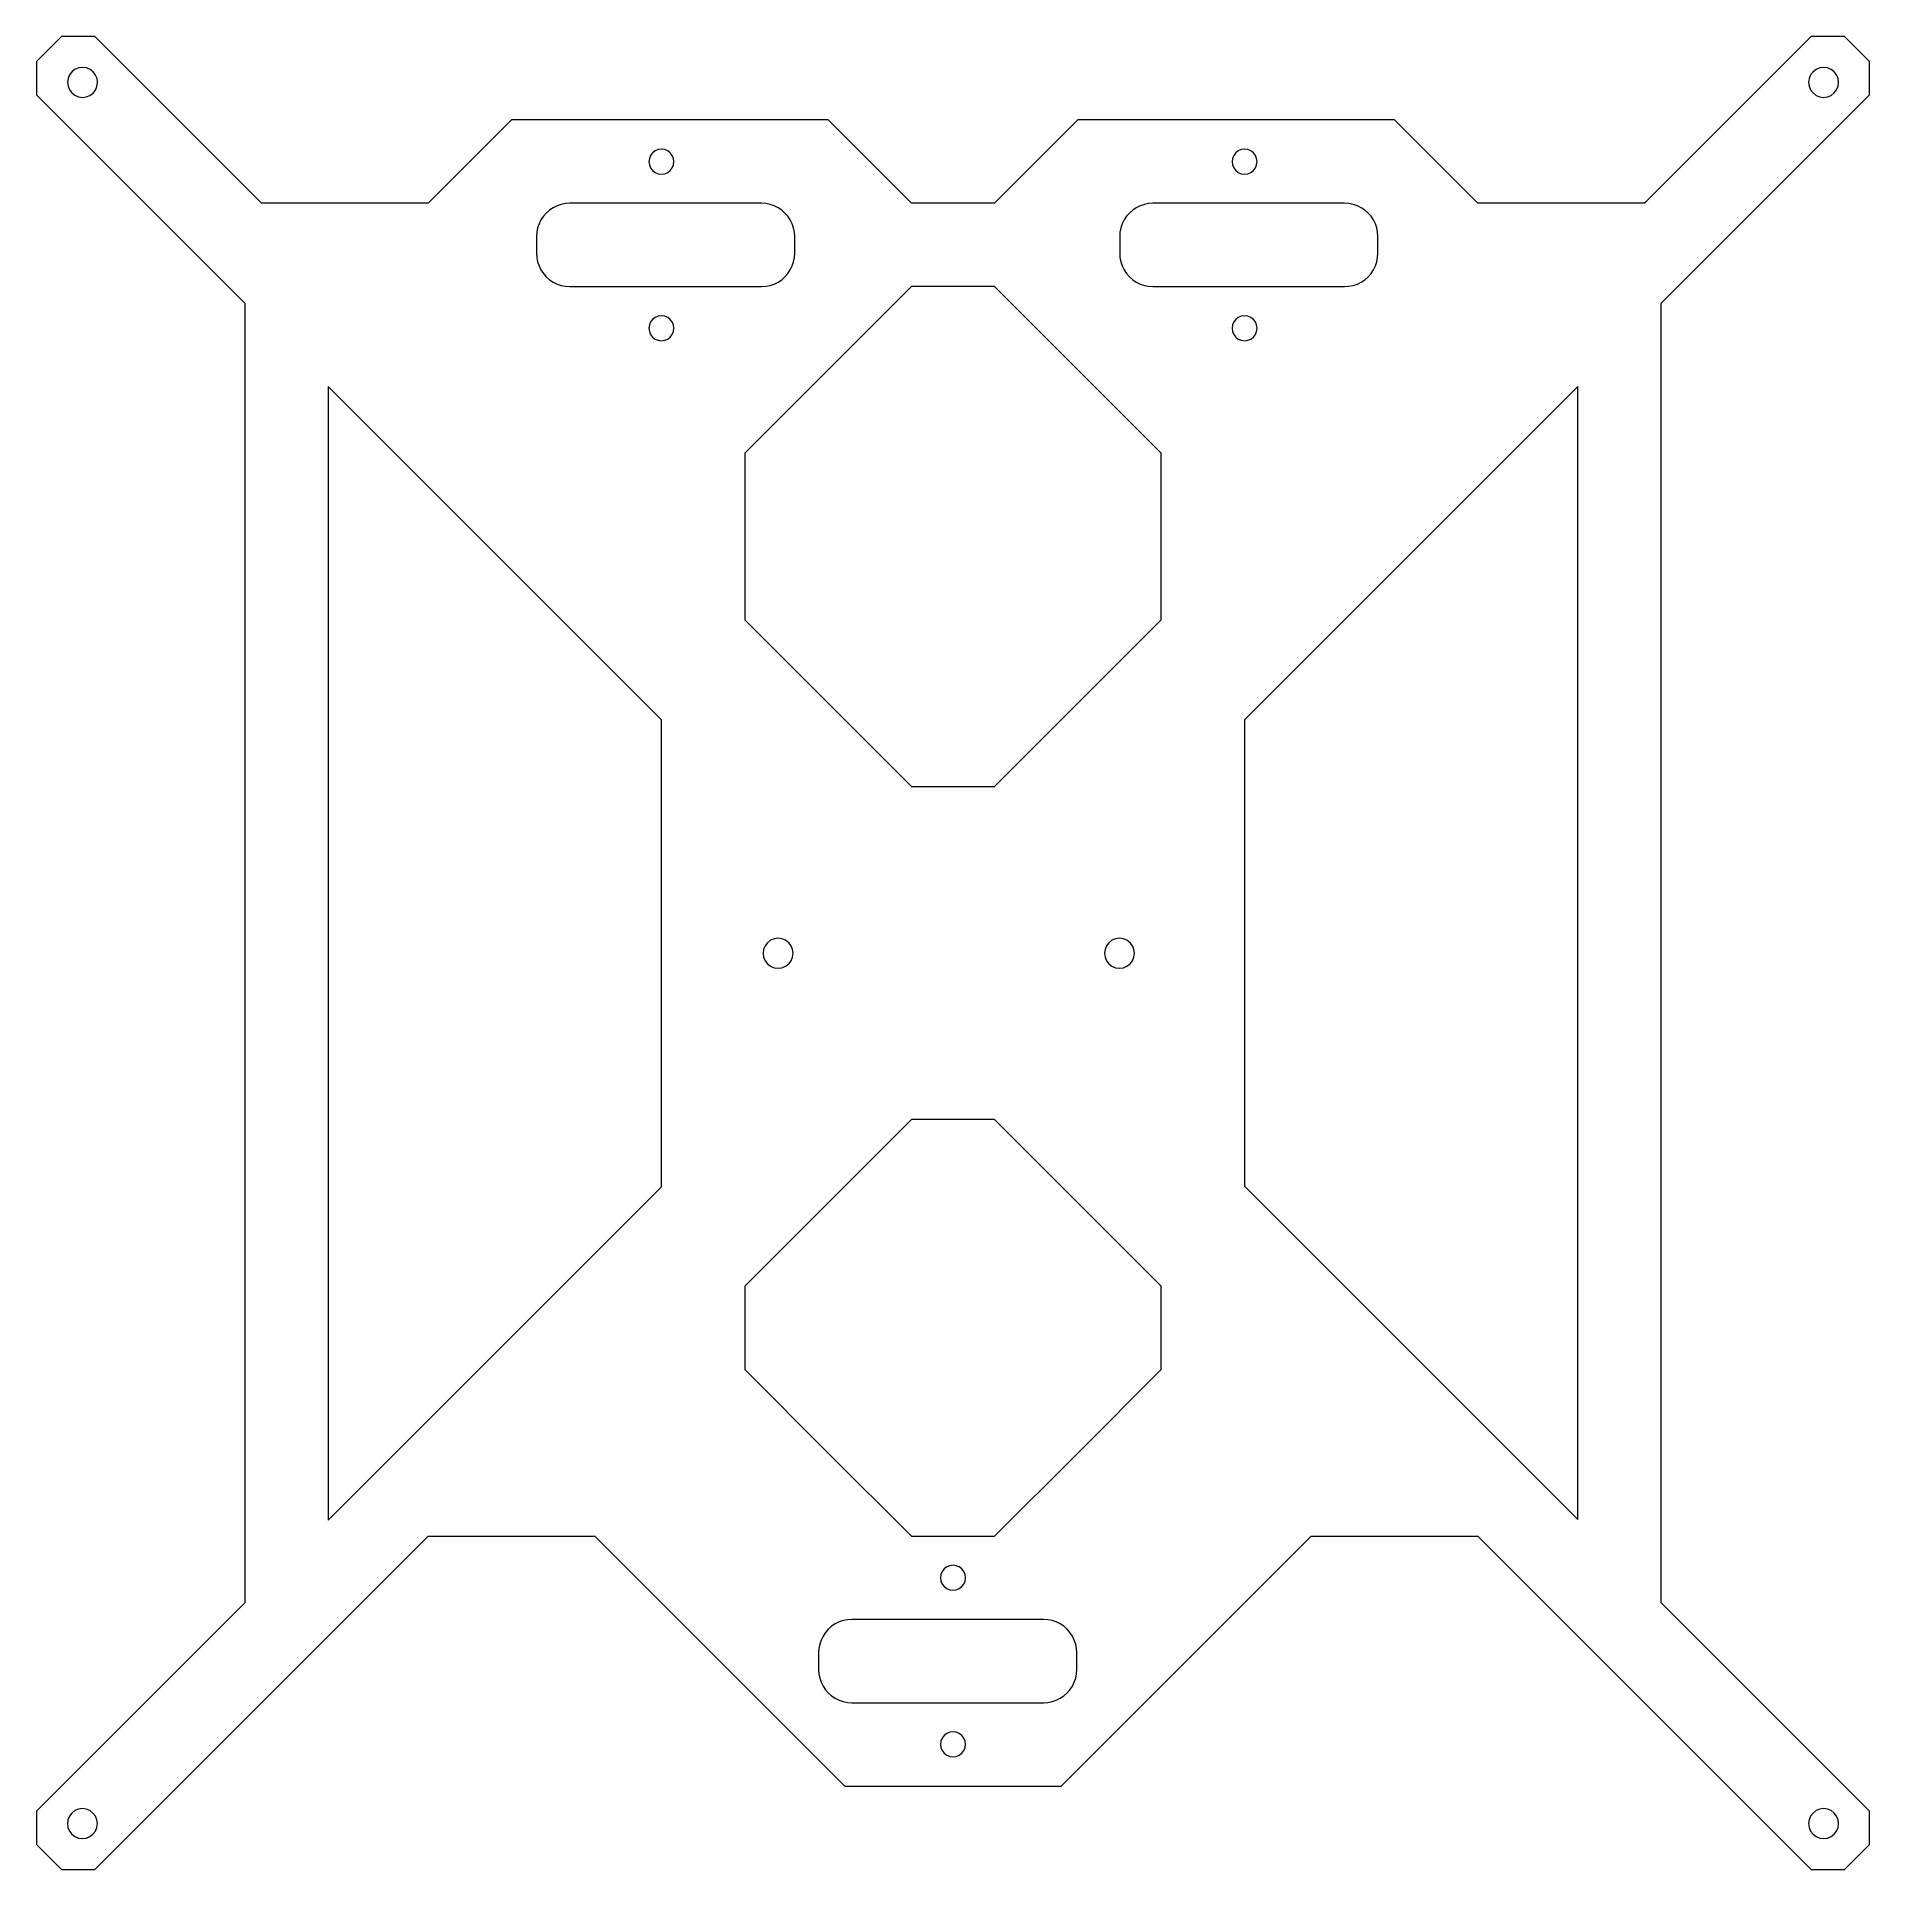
# Model space of a CAD drawing. Header units: millimetres. Extents: x -110 to 110, y -110 to 110.
import ezdxf

# ---------------------------------------------------------------- set-up
doc = ezdxf.new("R2010")
doc.units = ezdxf.units.MM
doc.header["$MEASUREMENT"] = 0
doc.layers.add('Layer 1', color=7, linetype='Continuous')

msp = doc.modelspace()

# ---------------------------------------------------------------- linework, layer by layer
at = {"layer": 'Layer 1', "color": 250, "lineweight": 20}
for points, knots in [([(43.0001, -70.0003), (43.0001, -70.0003), (23, -90.0003), (23, -90.0003), (23, -90.0003), (23, -90.0003), (12.9999, -100.0002), (12.9999, -100.0002), (12.9999, -100.0002), (12.9999, -100.0002), (-12.9999, -100.0002), (-12.9999, -100.0002), (-12.9999, -100.0002), (-12.9999, -100.0002), (-23.0001, -90.0003), (-23.0001, -90.0003), (-23.0001, -90.0003), (-23.0001, -90.0003), (-43.0001, -70.0003), (-43.0001, -70.0003), (-43.0001, -70.0003), (-43.0001, -70.0003), (-63.0001, -70.0003), (-63.0001, -70.0003), (-63.0001, -70.0003), (-63.0001, -70.0003), (-83.0002, -90.0003), (-83.0002, -90.0003), (-83.0002, -90.0003), (-83.0002, -90.0003), (-102.9998, -110), (-102.9998, -110), (-102.9998, -110), (-102.9998, -110), (-107, -110), (-107, -110), (-107, -110), (-107, -110), (-110, -107.0003), (-110, -107.0003), (-110, -107.0003), (-110, -107.0003), (-110, -105.0706), (-110, -105.0706), (-110, -105.0706), (-110, -105.0706), (-110, -103.0002), (-110, -103.0002), (-110, -103.0002), (-110, -103.0002), (-85, -78.0002), (-85, -78.0002), (-85, -78.0002), (-85, -78.0002), (-85, 77.9999), (-85, 77.9999), (-85, 77.9999), (-85, 77.9999), (-110, 102.9998), (-110, 102.9998), (-110, 102.9998), (-110, 102.9998), (-110, 104.9295), (-110, 104.9295), (-110, 104.9295), (-110, 104.9295), (-110, 107), (-110, 107), (-110, 107), (-110, 107), (-107, 110), (-107, 110), (-107, 110), (-107, 110), (-102.9998, 110), (-102.9998, 110), (-102.9998, 110), (-102.9998, 110), (-83.0002, 90), (-83.0002, 90), (-83.0002, 90), (-83.0002, 90), (-63.0001, 90), (-63.0001, 90), (-63.0001, 90), (-63.0001, 90), (-52.9999, 99.9998), (-52.9999, 99.9998), (-52.9999, 99.9998), (-52.9999, 99.9998), (-15.0001, 99.9998), (-15.0001, 99.9998), (-15.0001, 99.9998), (-15.0001, 99.9998), (-4.9999, 90), (-4.9999, 90), (-4.9999, 90), (-4.9999, 90), (4.9999, 90), (4.9999, 90), (4.9999, 90), (4.9999, 90), (15.0001, 99.9998), (15.0001, 99.9998), (15.0001, 99.9998), (15.0001, 99.9998), (52.9999, 99.9998), (52.9999, 99.9998), (52.9999, 99.9998), (52.9999, 99.9998), (63.0001, 90), (63.0001, 90), (63.0001, 90), (63.0001, 90), (83.0001, 90), (83.0001, 90), (83.0001, 90), (83.0001, 90), (103.0002, 110), (103.0002, 110), (103.0002, 110), (103.0002, 110), (105.0001, 110), (105.0001, 110), (105.0001, 110), (105.0001, 110), (107, 110), (107, 110), (107, 110), (107, 110), (110, 107), (110, 107), (110, 107), (110, 107), (110, 104.9997), (110, 104.9997), (110, 104.9997), (110, 104.9997), (110, 104.9295), (110, 104.9295), (110, 104.9295), (110, 104.9295), (110, 102.9998), (110, 102.9998), (110, 102.9998), (110, 102.9998), (85, 77.9999), (85, 77.9999), (85, 77.9999), (85, 77.9999), (85, -78.0002), (85, -78.0002), (85, -78.0002), (85, -78.0002), (86.9999, -80.0001), (86.9999, -80.0001), (86.9999, -80.0001), (86.9999, -80.0001), (110, -103.0002), (110, -103.0002), (110, -103.0002), (110, -103.0002), (110, -107.0003), (110, -107.0003), (110, -107.0003), (110, -107.0003), (107, -110), (107, -110), (107, -110), (107, -110), (105.9998, -110), (105.9998, -110), (105.9998, -110), (105.9998, -110), (103.0002, -110), (103.0002, -110), (103.0002, -110), (103.0002, -110), (63.0001, -70.0003), (63.0001, -70.0003), (63.0001, -70.0003), (63.0001, -70.0003), (43.0001, -70.0003), (43.0001, -70.0003)], [0, 0, 0, 0, 0.0212766, 0.0212766, 0.0212766, 0.0212766, 0.04255319, 0.04255319, 0.04255319, 0.04255319, 0.06382979, 0.06382979, 0.06382979, 0.06382979, 0.08510638, 0.08510638, 0.08510638, 0.08510638, 0.10638298, 0.10638298, 0.10638298, 0.10638298, 0.12765957, 0.12765957, 0.12765957, 0.12765957, 0.14893617, 0.14893617, 0.14893617, 0.14893617, 0.17021277, 0.17021277, 0.17021277, 0.17021277, 0.19148936, 0.19148936, 0.19148936, 0.19148936, 0.21276596, 0.21276596, 0.21276596, 0.21276596, 0.23404255, 0.23404255, 0.23404255, 0.23404255, 0.25531915, 0.25531915, 0.25531915, 0.25531915, 0.27659574, 0.27659574, 0.27659574, 0.27659574, 0.29787234, 0.29787234, 0.29787234, 0.29787234, 0.31914894, 0.31914894, 0.31914894, 0.31914894, 0.34042553, 0.34042553, 0.34042553, 0.34042553, 0.36170213, 0.36170213, 0.36170213, 0.36170213, 0.38297872, 0.38297872, 0.38297872, 0.38297872, 0.40425532, 0.40425532, 0.40425532, 0.40425532, 0.42553191, 0.42553191, 0.42553191, 0.42553191, 0.44680851, 0.44680851, 0.44680851, 0.44680851, 0.46808511, 0.46808511, 0.46808511, 0.46808511, 0.4893617, 0.4893617, 0.4893617, 0.4893617, 0.5106383, 0.5106383, 0.5106383, 0.5106383, 0.53191489, 0.53191489, 0.53191489, 0.53191489, 0.55319149, 0.55319149, 0.55319149, 0.55319149, 0.57446809, 0.57446809, 0.57446809, 0.57446809, 0.59574468, 0.59574468, 0.59574468, 0.59574468, 0.61702128, 0.61702128, 0.61702128, 0.61702128, 0.63829787, 0.63829787, 0.63829787, 0.63829787, 0.65957447, 0.65957447, 0.65957447, 0.65957447, 0.68085106, 0.68085106, 0.68085106, 0.68085106, 0.70212766, 0.70212766, 0.70212766, 0.70212766, 0.72340426, 0.72340426, 0.72340426, 0.72340426, 0.74468085, 0.74468085, 0.74468085, 0.74468085, 0.76595745, 0.76595745, 0.76595745, 0.76595745, 0.78723404, 0.78723404, 0.78723404, 0.78723404, 0.80851064, 0.80851064, 0.80851064, 0.80851064, 0.82978723, 0.82978723, 0.82978723, 0.82978723, 0.85106383, 0.85106383, 0.85106383, 0.85106383, 0.87234043, 0.87234043, 0.87234043, 0.87234043, 0.89361702, 0.89361702, 0.89361702, 0.89361702, 0.91489362, 0.91489362, 0.91489362, 0.91489362, 0.93617021, 0.93617021, 0.93617021, 0.93617021, 0.95744681, 0.95744681, 0.95744681, 0.95744681, 1, 1, 1, 1]), ([(-103.2027, 105.7688), (-103.2027, 105.7688), (-102.9208, 105.3927), (-102.9208, 105.3927), (-102.9208, 105.3927), (-102.9208, 105.3927), (-102.7458, 104.9567), (-102.7458, 104.9567), (-102.7458, 104.9567), (-102.7458, 104.9567), (-102.6897, 104.49), (-102.6897, 104.49), (-102.6897, 104.49), (-102.6897, 104.49), (-102.7564, 104.025), (-102.7564, 104.025), (-102.7564, 104.025), (-102.7564, 104.025), (-102.9409, 103.5928), (-102.9409, 103.5928), (-102.9409, 103.5928), (-102.9409, 103.5928), (-103.2313, 103.2231), (-103.2313, 103.2231), (-103.2313, 103.2231), (-103.2313, 103.2231), (-103.607, 102.9413), (-103.607, 102.9413), (-103.607, 102.9413), (-103.607, 102.9413), (-104.0433, 102.7666), (-104.0433, 102.7666), (-104.0433, 102.7666), (-104.0433, 102.7666), (-104.5097, 102.7102), (-104.5097, 102.7102), (-104.5097, 102.7102), (-104.5097, 102.7102), (-104.975, 102.7769), (-104.975, 102.7769), (-104.975, 102.7769), (-104.975, 102.7769), (-105.4068, 102.9617), (-105.4068, 102.9617), (-105.4068, 102.9617), (-105.4068, 102.9617), (-105.7765, 103.2517), (-105.7765, 103.2517), (-105.7765, 103.2517), (-105.7765, 103.2517), (-106.0584, 103.6278), (-106.0584, 103.6278), (-106.0584, 103.6278), (-106.0584, 103.6278), (-106.2334, 104.0638), (-106.2334, 104.0638), (-106.2334, 104.0638), (-106.2334, 104.0638), (-106.2895, 104.5305), (-106.2895, 104.5305), (-106.2895, 104.5305), (-106.2895, 104.5305), (-106.2228, 104.9955), (-106.2228, 104.9955), (-106.2228, 104.9955), (-106.2228, 104.9955), (-106.0383, 105.4276), (-106.0383, 105.4276), (-106.0383, 105.4276), (-106.0383, 105.4276), (-105.748, 105.7974), (-105.748, 105.7974), (-105.748, 105.7974), (-105.748, 105.7974), (-105.3723, 106.0789), (-105.3723, 106.0789), (-105.3723, 106.0789), (-105.3723, 106.0789), (-104.9359, 106.2538), (-104.9359, 106.2538), (-104.9359, 106.2538), (-104.9359, 106.2538), (-104.4695, 106.3103), (-104.4695, 106.3103), (-104.4695, 106.3103), (-104.4695, 106.3103), (-104.0042, 106.2436), (-104.0042, 106.2436), (-104.0042, 106.2436), (-104.0042, 106.2436), (-103.5724, 106.0588), (-103.5724, 106.0588), (-103.5724, 106.0588), (-103.5724, 106.0588), (-103.2027, 105.7688), (-103.2027, 105.7688)], [0, 0, 0, 0, 0.04, 0.04, 0.04, 0.04, 0.08, 0.08, 0.08, 0.08, 0.12, 0.12, 0.12, 0.12, 0.16, 0.16, 0.16, 0.16, 0.2, 0.2, 0.2, 0.2, 0.24, 0.24, 0.24, 0.24, 0.28, 0.28, 0.28, 0.28, 0.32, 0.32, 0.32, 0.32, 0.36, 0.36, 0.36, 0.36, 0.4, 0.4, 0.4, 0.4, 0.44, 0.44, 0.44, 0.44, 0.48, 0.48, 0.48, 0.48, 0.52, 0.52, 0.52, 0.52, 0.56, 0.56, 0.56, 0.56, 0.6, 0.6, 0.6, 0.6, 0.64, 0.64, 0.64, 0.64, 0.68, 0.68, 0.68, 0.68, 0.72, 0.72, 0.72, 0.72, 0.76, 0.76, 0.76, 0.76, 0.8, 0.8, 0.8, 0.8, 0.84, 0.84, 0.84, 0.84, 0.88, 0.88, 0.88, 0.88, 0.92, 0.92, 0.92, 0.92, 1, 1, 1, 1]), ([(105.7832, 103.2376), (105.7832, 103.2376), (105.4103, 102.9515), (105.4103, 102.9515), (105.4103, 102.9515), (105.4103, 102.9515), (104.9764, 102.7716), (104.9764, 102.7716), (104.9764, 102.7716), (104.9764, 102.7716), (104.5104, 102.7102), (104.5104, 102.7102), (104.5104, 102.7102), (104.5104, 102.7102), (104.0444, 102.7716), (104.0444, 102.7716), (104.0444, 102.7716), (104.0444, 102.7716), (103.6105, 102.9515), (103.6105, 102.9515), (103.6105, 102.9515), (103.6105, 102.9515), (103.2376, 103.2376), (103.2376, 103.2376), (103.2376, 103.2376), (103.2376, 103.2376), (102.9515, 103.6101), (102.9515, 103.6101), (102.9515, 103.6101), (102.9515, 103.6101), (102.7716, 104.0444), (102.7716, 104.0444), (102.7716, 104.0444), (102.7716, 104.0444), (102.7105, 104.5101), (102.7105, 104.5101), (102.7105, 104.5101), (102.7105, 104.5101), (102.7716, 104.9761), (102.7716, 104.9761), (102.7716, 104.9761), (102.7716, 104.9761), (102.9515, 105.4104), (102.9515, 105.4104), (102.9515, 105.4104), (102.9515, 105.4104), (103.2376, 105.7829), (103.2376, 105.7829), (103.2376, 105.7829), (103.2376, 105.7829), (103.6105, 106.069), (103.6105, 106.069), (103.6105, 106.069), (103.6105, 106.069), (104.0444, 106.2489), (104.0444, 106.2489), (104.0444, 106.2489), (104.0444, 106.2489), (104.5104, 106.3103), (104.5104, 106.3103), (104.5104, 106.3103), (104.5104, 106.3103), (104.9764, 106.2489), (104.9764, 106.2489), (104.9764, 106.2489), (104.9764, 106.2489), (105.2107, 106.1519), (105.2107, 106.1519), (105.2107, 106.1519), (105.2107, 106.1519), (105.4103, 106.069), (105.4103, 106.069), (105.4103, 106.069), (105.4103, 106.069), (105.7832, 105.7829), (105.7832, 105.7829), (105.7832, 105.7829), (105.7832, 105.7829), (106.0693, 105.4104), (106.0693, 105.4104), (106.0693, 105.4104), (106.0693, 105.4104), (106.2489, 104.9761), (106.2489, 104.9761), (106.2489, 104.9761), (106.2489, 104.9761), (106.25, 104.9295), (106.25, 104.9295), (106.25, 104.9295), (106.25, 104.9295), (106.3103, 104.5101), (106.3103, 104.5101), (106.3103, 104.5101), (106.3103, 104.5101), (106.2489, 104.0444), (106.2489, 104.0444), (106.2489, 104.0444), (106.2489, 104.0444), (106.0693, 103.6101), (106.0693, 103.6101), (106.0693, 103.6101), (106.0693, 103.6101), (105.7832, 103.2376), (105.7832, 103.2376)], [0, 0, 0, 0, 0.03703704, 0.03703704, 0.03703704, 0.03703704, 0.07407407, 0.07407407, 0.07407407, 0.07407407, 0.11111111, 0.11111111, 0.11111111, 0.11111111, 0.14814815, 0.14814815, 0.14814815, 0.14814815, 0.18518519, 0.18518519, 0.18518519, 0.18518519, 0.22222222, 0.22222222, 0.22222222, 0.22222222, 0.25925926, 0.25925926, 0.25925926, 0.25925926, 0.2962963, 0.2962963, 0.2962963, 0.2962963, 0.33333333, 0.33333333, 0.33333333, 0.33333333, 0.37037037, 0.37037037, 0.37037037, 0.37037037, 0.40740741, 0.40740741, 0.40740741, 0.40740741, 0.44444444, 0.44444444, 0.44444444, 0.44444444, 0.48148148, 0.48148148, 0.48148148, 0.48148148, 0.51851852, 0.51851852, 0.51851852, 0.51851852, 0.55555556, 0.55555556, 0.55555556, 0.55555556, 0.59259259, 0.59259259, 0.59259259, 0.59259259, 0.62962963, 0.62962963, 0.62962963, 0.62962963, 0.66666667, 0.66666667, 0.66666667, 0.66666667, 0.7037037, 0.7037037, 0.7037037, 0.7037037, 0.74074074, 0.74074074, 0.74074074, 0.74074074, 0.77777778, 0.77777778, 0.77777778, 0.77777778, 0.81481481, 0.81481481, 0.81481481, 0.81481481, 0.85185185, 0.85185185, 0.85185185, 0.85185185, 0.88888889, 0.88888889, 0.88888889, 0.88888889, 0.92592593, 0.92592593, 0.92592593, 0.92592593, 1, 1, 1, 1]), ([(-35.3882, 93.551), (-35.3882, 93.551), (-35.7502, 93.701), (-35.7502, 93.701), (-35.7502, 93.701), (-35.7502, 93.701), (-36.0606, 93.9391), (-36.0606, 93.9391), (-36.0606, 93.9391), (-36.0606, 93.9391), (-36.2991, 94.2499), (-36.2991, 94.2499), (-36.2991, 94.2499), (-36.2991, 94.2499), (-36.449, 94.6115), (-36.449, 94.6115), (-36.449, 94.6115), (-36.449, 94.6115), (-36.4998, 94.9999), (-36.4998, 94.9999), (-36.4998, 94.9999), (-36.4998, 94.9999), (-36.449, 95.3879), (-36.449, 95.3879), (-36.449, 95.3879), (-36.449, 95.3879), (-36.2991, 95.7499), (-36.2991, 95.7499), (-36.2991, 95.7499), (-36.2991, 95.7499), (-36.0606, 96.0603), (-36.0606, 96.0603), (-36.0606, 96.0603), (-36.0606, 96.0603), (-35.7502, 96.2988), (-35.7502, 96.2988), (-35.7502, 96.2988), (-35.7502, 96.2988), (-35.3882, 96.4487), (-35.3882, 96.4487), (-35.3882, 96.4487), (-35.3882, 96.4487), (-35.0001, 96.4999), (-35.0001, 96.4999), (-35.0001, 96.4999), (-35.0001, 96.4999), (-34.6117, 96.4487), (-34.6117, 96.4487), (-34.6117, 96.4487), (-34.6117, 96.4487), (-34.2501, 96.2988), (-34.2501, 96.2988), (-34.2501, 96.2988), (-34.2501, 96.2988), (-33.9393, 96.0603), (-33.9393, 96.0603), (-33.9393, 96.0603), (-33.9393, 96.0603), (-33.7009, 95.7499), (-33.7009, 95.7499), (-33.7009, 95.7499), (-33.7009, 95.7499), (-33.5509, 95.3879), (-33.5509, 95.3879), (-33.5509, 95.3879), (-33.5509, 95.3879), (-33.5001, 94.9999), (-33.5001, 94.9999), (-33.5001, 94.9999), (-33.5001, 94.9999), (-33.5509, 94.6115), (-33.5509, 94.6115), (-33.5509, 94.6115), (-33.5509, 94.6115), (-33.7009, 94.2499), (-33.7009, 94.2499), (-33.7009, 94.2499), (-33.7009, 94.2499), (-33.9393, 93.9391), (-33.9393, 93.9391), (-33.9393, 93.9391), (-33.9393, 93.9391), (-34.2501, 93.701), (-34.2501, 93.701), (-34.2501, 93.701), (-34.2501, 93.701), (-34.6117, 93.551), (-34.6117, 93.551), (-34.6117, 93.551), (-34.6117, 93.551), (-35.0001, 93.4999), (-35.0001, 93.4999), (-35.0001, 93.4999), (-35.0001, 93.4999), (-35.3882, 93.551), (-35.3882, 93.551)], [0, 0, 0, 0, 0.04, 0.04, 0.04, 0.04, 0.08, 0.08, 0.08, 0.08, 0.12, 0.12, 0.12, 0.12, 0.16, 0.16, 0.16, 0.16, 0.2, 0.2, 0.2, 0.2, 0.24, 0.24, 0.24, 0.24, 0.28, 0.28, 0.28, 0.28, 0.32, 0.32, 0.32, 0.32, 0.36, 0.36, 0.36, 0.36, 0.4, 0.4, 0.4, 0.4, 0.44, 0.44, 0.44, 0.44, 0.48, 0.48, 0.48, 0.48, 0.52, 0.52, 0.52, 0.52, 0.56, 0.56, 0.56, 0.56, 0.6, 0.6, 0.6, 0.6, 0.64, 0.64, 0.64, 0.64, 0.68, 0.68, 0.68, 0.68, 0.72, 0.72, 0.72, 0.72, 0.76, 0.76, 0.76, 0.76, 0.8, 0.8, 0.8, 0.8, 0.84, 0.84, 0.84, 0.84, 0.88, 0.88, 0.88, 0.88, 0.92, 0.92, 0.92, 0.92, 1, 1, 1, 1]), ([(36.0606, 93.9391), (36.0606, 93.9391), (35.7501, 93.701), (35.7501, 93.701), (35.7501, 93.701), (35.7501, 93.701), (35.3882, 93.551), (35.3882, 93.551), (35.3882, 93.551), (35.3882, 93.551), (35.0001, 93.4999), (35.0001, 93.4999), (35.0001, 93.4999), (35.0001, 93.4999), (34.6117, 93.551), (34.6117, 93.551), (34.6117, 93.551), (34.6117, 93.551), (34.2501, 93.701), (34.2501, 93.701), (34.2501, 93.701), (34.2501, 93.701), (33.9393, 93.9391), (33.9393, 93.9391), (33.9393, 93.9391), (33.9393, 93.9391), (33.7009, 94.2499), (33.7009, 94.2499), (33.7009, 94.2499), (33.7009, 94.2499), (33.5513, 94.6115), (33.5513, 94.6115), (33.5513, 94.6115), (33.5513, 94.6115), (33.5001, 94.9999), (33.5001, 94.9999), (33.5001, 94.9999), (33.5001, 94.9999), (33.5513, 95.3879), (33.5513, 95.3879), (33.5513, 95.3879), (33.5513, 95.3879), (33.7009, 95.7499), (33.7009, 95.7499), (33.7009, 95.7499), (33.7009, 95.7499), (33.9393, 96.0603), (33.9393, 96.0603), (33.9393, 96.0603), (33.9393, 96.0603), (34.2501, 96.2988), (34.2501, 96.2988), (34.2501, 96.2988), (34.2501, 96.2988), (34.6117, 96.4487), (34.6117, 96.4487), (34.6117, 96.4487), (34.6117, 96.4487), (35.0001, 96.4999), (35.0001, 96.4999), (35.0001, 96.4999), (35.0001, 96.4999), (35.3882, 96.4487), (35.3882, 96.4487), (35.3882, 96.4487), (35.3882, 96.4487), (35.7501, 96.2988), (35.7501, 96.2988), (35.7501, 96.2988), (35.7501, 96.2988), (36.0606, 96.0603), (36.0606, 96.0603), (36.0606, 96.0603), (36.0606, 96.0603), (36.2991, 95.7499), (36.2991, 95.7499), (36.2991, 95.7499), (36.2991, 95.7499), (36.449, 95.3879), (36.449, 95.3879), (36.449, 95.3879), (36.449, 95.3879), (36.5001, 94.9999), (36.5001, 94.9999), (36.5001, 94.9999), (36.5001, 94.9999), (36.449, 94.6115), (36.449, 94.6115), (36.449, 94.6115), (36.449, 94.6115), (36.2991, 94.2499), (36.2991, 94.2499), (36.2991, 94.2499), (36.2991, 94.2499), (36.0606, 93.9391), (36.0606, 93.9391)], [0, 0, 0, 0, 0.04, 0.04, 0.04, 0.04, 0.08, 0.08, 0.08, 0.08, 0.12, 0.12, 0.12, 0.12, 0.16, 0.16, 0.16, 0.16, 0.2, 0.2, 0.2, 0.2, 0.24, 0.24, 0.24, 0.24, 0.28, 0.28, 0.28, 0.28, 0.32, 0.32, 0.32, 0.32, 0.36, 0.36, 0.36, 0.36, 0.4, 0.4, 0.4, 0.4, 0.44, 0.44, 0.44, 0.44, 0.48, 0.48, 0.48, 0.48, 0.52, 0.52, 0.52, 0.52, 0.56, 0.56, 0.56, 0.56, 0.6, 0.6, 0.6, 0.6, 0.64, 0.64, 0.64, 0.64, 0.68, 0.68, 0.68, 0.68, 0.72, 0.72, 0.72, 0.72, 0.76, 0.76, 0.76, 0.76, 0.8, 0.8, 0.8, 0.8, 0.84, 0.84, 0.84, 0.84, 0.88, 0.88, 0.88, 0.88, 0.92, 0.92, 0.92, 0.92, 1, 1, 1, 1]), ([(-23.0001, 79.9998), (-23.0001, 79.9998), (-46.0001, 79.9998), (-46.0001, 79.9998), (-46.0001, 79.9998), (-46.0001, 79.9998), (-46.5222, 80.034), (-46.5222, 80.034), (-46.5222, 80.034), (-46.5222, 80.034), (-47.0352, 80.1363), (-47.0352, 80.1363), (-47.0352, 80.1363), (-47.0352, 80.1363), (-47.5308, 80.3042), (-47.5308, 80.3042), (-47.5308, 80.3042), (-47.5308, 80.3042), (-48, 80.5356), (-48, 80.5356), (-48, 80.5356), (-48, 80.5356), (-48.435, 80.8263), (-48.435, 80.8263), (-48.435, 80.8263), (-48.435, 80.8263), (-48.8283, 81.1713), (-48.8283, 81.1713), (-48.8283, 81.1713), (-48.8283, 81.1713), (-49.1733, 81.5647), (-49.1733, 81.5647), (-49.1733, 81.5647), (-49.1733, 81.5647), (-49.464, 82), (-49.464, 82), (-49.464, 82), (-49.464, 82), (-49.6955, 82.4692), (-49.6955, 82.4692), (-49.6955, 82.4692), (-49.6955, 82.4692), (-49.8637, 82.9645), (-49.8637, 82.9645), (-49.8637, 82.9645), (-49.8637, 82.9645), (-49.9657, 83.4778), (-49.9657, 83.4778), (-49.9657, 83.4778), (-49.9657, 83.4778), (-49.9999, 83.9999), (-49.9999, 83.9999), (-49.9999, 83.9999), (-49.9999, 83.9999), (-49.9999, 85.9998), (-49.9999, 85.9998), (-49.9999, 85.9998), (-49.9999, 85.9998), (-49.9657, 86.5219), (-49.9657, 86.5219), (-49.9657, 86.5219), (-49.9657, 86.5219), (-49.8637, 87.0352), (-49.8637, 87.0352), (-49.8637, 87.0352), (-49.8637, 87.0352), (-49.6955, 87.5305), (-49.6955, 87.5305), (-49.6955, 87.5305), (-49.6955, 87.5305), (-49.464, 87.9997), (-49.464, 87.9997), (-49.464, 87.9997), (-49.464, 87.9997), (-49.1733, 88.435), (-49.1733, 88.435), (-49.1733, 88.435), (-49.1733, 88.435), (-48.8283, 88.8284), (-48.8283, 88.8284), (-48.8283, 88.8284), (-48.8283, 88.8284), (-48.435, 89.1734), (-48.435, 89.1734), (-48.435, 89.1734), (-48.435, 89.1734), (-48, 89.4641), (-48, 89.4641), (-48, 89.4641), (-48, 89.4641), (-47.5308, 89.6955), (-47.5308, 89.6955), (-47.5308, 89.6955), (-47.5308, 89.6955), (-47.0352, 89.8634), (-47.0352, 89.8634), (-47.0352, 89.8634), (-47.0352, 89.8634), (-46.5222, 89.9657), (-46.5222, 89.9657), (-46.5222, 89.9657), (-46.5222, 89.9657), (-46.0001, 90), (-46.0001, 90), (-46.0001, 90), (-46.0001, 90), (-23.0001, 90), (-23.0001, 90), (-23.0001, 90), (-23.0001, 90), (-22.4779, 89.9657), (-22.4779, 89.9657), (-22.4779, 89.9657), (-22.4779, 89.9657), (-21.9647, 89.8634), (-21.9647, 89.8634), (-21.9647, 89.8634), (-21.9647, 89.8634), (-21.4694, 89.6955), (-21.4694, 89.6955), (-21.4694, 89.6955), (-21.4694, 89.6955), (-21.0002, 89.4641), (-21.0002, 89.4641), (-21.0002, 89.4641), (-21.0002, 89.4641), (-20.5648, 89.1734), (-20.5648, 89.1734), (-20.5648, 89.1734), (-20.5648, 89.1734), (-20.1715, 88.8284), (-20.1715, 88.8284), (-20.1715, 88.8284), (-20.1715, 88.8284), (-19.8265, 88.435), (-19.8265, 88.435), (-19.8265, 88.435), (-19.8265, 88.435), (-19.5358, 87.9997), (-19.5358, 87.9997), (-19.5358, 87.9997), (-19.5358, 87.9997), (-19.3044, 87.5305), (-19.3044, 87.5305), (-19.3044, 87.5305), (-19.3044, 87.5305), (-19.1364, 87.0352), (-19.1364, 87.0352), (-19.1364, 87.0352), (-19.1364, 87.0352), (-19.0341, 86.5219), (-19.0341, 86.5219), (-19.0341, 86.5219), (-19.0341, 86.5219), (-18.9999, 85.9998), (-18.9999, 85.9998), (-18.9999, 85.9998), (-18.9999, 85.9998), (-18.9999, 83.9999), (-18.9999, 83.9999), (-18.9999, 83.9999), (-18.9999, 83.9999), (-19.0341, 83.4778), (-19.0341, 83.4778), (-19.0341, 83.4778), (-19.0341, 83.4778), (-19.1364, 82.9645), (-19.1364, 82.9645), (-19.1364, 82.9645), (-19.1364, 82.9645), (-19.3044, 82.4692), (-19.3044, 82.4692), (-19.3044, 82.4692), (-19.3044, 82.4692), (-19.5358, 82), (-19.5358, 82), (-19.5358, 82), (-19.5358, 82), (-19.8265, 81.5647), (-19.8265, 81.5647), (-19.8265, 81.5647), (-19.8265, 81.5647), (-20.1715, 81.1713), (-20.1715, 81.1713), (-20.1715, 81.1713), (-20.1715, 81.1713), (-20.5648, 80.8263), (-20.5648, 80.8263), (-20.5648, 80.8263), (-20.5648, 80.8263), (-21.0002, 80.5356), (-21.0002, 80.5356), (-21.0002, 80.5356), (-21.0002, 80.5356), (-21.4694, 80.3042), (-21.4694, 80.3042), (-21.4694, 80.3042), (-21.4694, 80.3042), (-21.9647, 80.1363), (-21.9647, 80.1363), (-21.9647, 80.1363), (-21.9647, 80.1363), (-22.4779, 80.034), (-22.4779, 80.034), (-22.4779, 80.034), (-22.4779, 80.034), (-23.0001, 79.9998), (-23.0001, 79.9998)], [0, 0, 0, 0, 0.01886792, 0.01886792, 0.01886792, 0.01886792, 0.03773585, 0.03773585, 0.03773585, 0.03773585, 0.05660377, 0.05660377, 0.05660377, 0.05660377, 0.0754717, 0.0754717, 0.0754717, 0.0754717, 0.09433962, 0.09433962, 0.09433962, 0.09433962, 0.11320755, 0.11320755, 0.11320755, 0.11320755, 0.13207547, 0.13207547, 0.13207547, 0.13207547, 0.1509434, 0.1509434, 0.1509434, 0.1509434, 0.16981132, 0.16981132, 0.16981132, 0.16981132, 0.18867925, 0.18867925, 0.18867925, 0.18867925, 0.20754717, 0.20754717, 0.20754717, 0.20754717, 0.22641509, 0.22641509, 0.22641509, 0.22641509, 0.24528302, 0.24528302, 0.24528302, 0.24528302, 0.26415094, 0.26415094, 0.26415094, 0.26415094, 0.28301887, 0.28301887, 0.28301887, 0.28301887, 0.30188679, 0.30188679, 0.30188679, 0.30188679, 0.32075472, 0.32075472, 0.32075472, 0.32075472, 0.33962264, 0.33962264, 0.33962264, 0.33962264, 0.35849057, 0.35849057, 0.35849057, 0.35849057, 0.37735849, 0.37735849, 0.37735849, 0.37735849, 0.39622642, 0.39622642, 0.39622642, 0.39622642, 0.41509434, 0.41509434, 0.41509434, 0.41509434, 0.43396226, 0.43396226, 0.43396226, 0.43396226, 0.45283019, 0.45283019, 0.45283019, 0.45283019, 0.47169811, 0.47169811, 0.47169811, 0.47169811, 0.49056604, 0.49056604, 0.49056604, 0.49056604, 0.50943396, 0.50943396, 0.50943396, 0.50943396, 0.52830189, 0.52830189, 0.52830189, 0.52830189, 0.54716981, 0.54716981, 0.54716981, 0.54716981, 0.56603774, 0.56603774, 0.56603774, 0.56603774, 0.58490566, 0.58490566, 0.58490566, 0.58490566, 0.60377358, 0.60377358, 0.60377358, 0.60377358, 0.62264151, 0.62264151, 0.62264151, 0.62264151, 0.64150943, 0.64150943, 0.64150943, 0.64150943, 0.66037736, 0.66037736, 0.66037736, 0.66037736, 0.67924528, 0.67924528, 0.67924528, 0.67924528, 0.69811321, 0.69811321, 0.69811321, 0.69811321, 0.71698113, 0.71698113, 0.71698113, 0.71698113, 0.73584906, 0.73584906, 0.73584906, 0.73584906, 0.75471698, 0.75471698, 0.75471698, 0.75471698, 0.77358491, 0.77358491, 0.77358491, 0.77358491, 0.79245283, 0.79245283, 0.79245283, 0.79245283, 0.81132075, 0.81132075, 0.81132075, 0.81132075, 0.83018868, 0.83018868, 0.83018868, 0.83018868, 0.8490566, 0.8490566, 0.8490566, 0.8490566, 0.86792453, 0.86792453, 0.86792453, 0.86792453, 0.88679245, 0.88679245, 0.88679245, 0.88679245, 0.90566038, 0.90566038, 0.90566038, 0.90566038, 0.9245283, 0.9245283, 0.9245283, 0.9245283, 0.94339623, 0.94339623, 0.94339623, 0.94339623, 0.96226415, 0.96226415, 0.96226415, 0.96226415, 1, 1, 1, 1]), ([(22.9718, 80.1363), (22.9718, 80.1363), (22.4762, 80.3042), (22.4762, 80.3042), (22.4762, 80.3042), (22.4762, 80.3042), (22.007, 80.5356), (22.007, 80.5356), (22.007, 80.5356), (22.007, 80.5356), (21.572, 80.8263), (21.572, 80.8263), (21.572, 80.8263), (21.572, 80.8263), (21.1787, 81.1713), (21.1787, 81.1713), (21.1787, 81.1713), (21.1787, 81.1713), (20.8336, 81.5647), (20.8336, 81.5647), (20.8336, 81.5647), (20.8336, 81.5647), (20.543, 82), (20.543, 82), (20.543, 82), (20.543, 82), (20.3115, 82.4692), (20.3115, 82.4692), (20.3115, 82.4692), (20.3115, 82.4692), (20.1433, 82.9645), (20.1433, 82.9645), (20.1433, 82.9645), (20.1433, 82.9645), (20.0413, 83.4778), (20.0413, 83.4778), (20.0413, 83.4778), (20.0413, 83.4778), (20.0071, 83.9999), (20.0071, 83.9999), (20.0071, 83.9999), (20.0071, 83.9999), (20.0071, 85.9998), (20.0071, 85.9998), (20.0071, 85.9998), (20.0071, 85.9998), (20.0413, 86.5219), (20.0413, 86.5219), (20.0413, 86.5219), (20.0413, 86.5219), (20.1433, 87.0352), (20.1433, 87.0352), (20.1433, 87.0352), (20.1433, 87.0352), (20.3115, 87.5305), (20.3115, 87.5305), (20.3115, 87.5305), (20.3115, 87.5305), (20.543, 87.9997), (20.543, 87.9997), (20.543, 87.9997), (20.543, 87.9997), (20.8336, 88.435), (20.8336, 88.435), (20.8336, 88.435), (20.8336, 88.435), (21.1787, 88.8284), (21.1787, 88.8284), (21.1787, 88.8284), (21.1787, 88.8284), (21.572, 89.1734), (21.572, 89.1734), (21.572, 89.1734), (21.572, 89.1734), (22.007, 89.4641), (22.007, 89.4641), (22.007, 89.4641), (22.007, 89.4641), (22.4762, 89.6955), (22.4762, 89.6955), (22.4762, 89.6955), (22.4762, 89.6955), (22.9718, 89.8634), (22.9718, 89.8634), (22.9718, 89.8634), (22.9718, 89.8634), (23.4848, 89.9657), (23.4848, 89.9657), (23.4848, 89.9657), (23.4848, 89.9657), (24.0069, 90), (24.0069, 90), (24.0069, 90), (24.0069, 90), (47.0069, 90), (47.0069, 90), (47.0069, 90), (47.0069, 90), (47.529, 89.9657), (47.529, 89.9657), (47.529, 89.9657), (47.529, 89.9657), (48.0423, 89.8634), (48.0423, 89.8634), (48.0423, 89.8634), (48.0423, 89.8634), (48.5376, 89.6955), (48.5376, 89.6955), (48.5376, 89.6955), (48.5376, 89.6955), (49.0072, 89.4641), (49.0072, 89.4641), (49.0072, 89.4641), (49.0072, 89.4641), (49.4422, 89.1734), (49.4422, 89.1734), (49.4422, 89.1734), (49.4422, 89.1734), (49.8355, 88.8284), (49.8355, 88.8284), (49.8355, 88.8284), (49.8355, 88.8284), (50.1805, 88.435), (50.1805, 88.435), (50.1805, 88.435), (50.1805, 88.435), (50.4712, 87.9997), (50.4712, 87.9997), (50.4712, 87.9997), (50.4712, 87.9997), (50.7026, 87.5305), (50.7026, 87.5305), (50.7026, 87.5305), (50.7026, 87.5305), (50.8709, 87.0352), (50.8709, 87.0352), (50.8709, 87.0352), (50.8709, 87.0352), (50.9729, 86.5219), (50.9729, 86.5219), (50.9729, 86.5219), (50.9729, 86.5219), (51.0071, 85.9998), (51.0071, 85.9998), (51.0071, 85.9998), (51.0071, 85.9998), (51.0071, 83.9999), (51.0071, 83.9999), (51.0071, 83.9999), (51.0071, 83.9999), (50.9729, 83.4778), (50.9729, 83.4778), (50.9729, 83.4778), (50.9729, 83.4778), (50.8709, 82.9645), (50.8709, 82.9645), (50.8709, 82.9645), (50.8709, 82.9645), (50.7026, 82.4692), (50.7026, 82.4692), (50.7026, 82.4692), (50.7026, 82.4692), (50.4712, 82), (50.4712, 82), (50.4712, 82), (50.4712, 82), (50.1805, 81.5647), (50.1805, 81.5647), (50.1805, 81.5647), (50.1805, 81.5647), (49.8355, 81.1713), (49.8355, 81.1713), (49.8355, 81.1713), (49.8355, 81.1713), (49.4422, 80.8263), (49.4422, 80.8263), (49.4422, 80.8263), (49.4422, 80.8263), (49.0072, 80.5356), (49.0072, 80.5356), (49.0072, 80.5356), (49.0072, 80.5356), (48.5376, 80.3042), (48.5376, 80.3042), (48.5376, 80.3042), (48.5376, 80.3042), (48.0423, 80.1363), (48.0423, 80.1363), (48.0423, 80.1363), (48.0423, 80.1363), (47.529, 80.034), (47.529, 80.034), (47.529, 80.034), (47.529, 80.034), (47.0069, 79.9998), (47.0069, 79.9998), (47.0069, 79.9998), (47.0069, 79.9998), (24.0069, 79.9998), (24.0069, 79.9998), (24.0069, 79.9998), (24.0069, 79.9998), (23.4848, 80.034), (23.4848, 80.034), (23.4848, 80.034), (23.4848, 80.034), (22.9718, 80.1363), (22.9718, 80.1363)], [0, 0, 0, 0, 0.01886792, 0.01886792, 0.01886792, 0.01886792, 0.03773585, 0.03773585, 0.03773585, 0.03773585, 0.05660377, 0.05660377, 0.05660377, 0.05660377, 0.0754717, 0.0754717, 0.0754717, 0.0754717, 0.09433962, 0.09433962, 0.09433962, 0.09433962, 0.11320755, 0.11320755, 0.11320755, 0.11320755, 0.13207547, 0.13207547, 0.13207547, 0.13207547, 0.1509434, 0.1509434, 0.1509434, 0.1509434, 0.16981132, 0.16981132, 0.16981132, 0.16981132, 0.18867925, 0.18867925, 0.18867925, 0.18867925, 0.20754717, 0.20754717, 0.20754717, 0.20754717, 0.22641509, 0.22641509, 0.22641509, 0.22641509, 0.24528302, 0.24528302, 0.24528302, 0.24528302, 0.26415094, 0.26415094, 0.26415094, 0.26415094, 0.28301887, 0.28301887, 0.28301887, 0.28301887, 0.30188679, 0.30188679, 0.30188679, 0.30188679, 0.32075472, 0.32075472, 0.32075472, 0.32075472, 0.33962264, 0.33962264, 0.33962264, 0.33962264, 0.35849057, 0.35849057, 0.35849057, 0.35849057, 0.37735849, 0.37735849, 0.37735849, 0.37735849, 0.39622642, 0.39622642, 0.39622642, 0.39622642, 0.41509434, 0.41509434, 0.41509434, 0.41509434, 0.43396226, 0.43396226, 0.43396226, 0.43396226, 0.45283019, 0.45283019, 0.45283019, 0.45283019, 0.47169811, 0.47169811, 0.47169811, 0.47169811, 0.49056604, 0.49056604, 0.49056604, 0.49056604, 0.50943396, 0.50943396, 0.50943396, 0.50943396, 0.52830189, 0.52830189, 0.52830189, 0.52830189, 0.54716981, 0.54716981, 0.54716981, 0.54716981, 0.56603774, 0.56603774, 0.56603774, 0.56603774, 0.58490566, 0.58490566, 0.58490566, 0.58490566, 0.60377358, 0.60377358, 0.60377358, 0.60377358, 0.62264151, 0.62264151, 0.62264151, 0.62264151, 0.64150943, 0.64150943, 0.64150943, 0.64150943, 0.66037736, 0.66037736, 0.66037736, 0.66037736, 0.67924528, 0.67924528, 0.67924528, 0.67924528, 0.69811321, 0.69811321, 0.69811321, 0.69811321, 0.71698113, 0.71698113, 0.71698113, 0.71698113, 0.73584906, 0.73584906, 0.73584906, 0.73584906, 0.75471698, 0.75471698, 0.75471698, 0.75471698, 0.77358491, 0.77358491, 0.77358491, 0.77358491, 0.79245283, 0.79245283, 0.79245283, 0.79245283, 0.81132075, 0.81132075, 0.81132075, 0.81132075, 0.83018868, 0.83018868, 0.83018868, 0.83018868, 0.8490566, 0.8490566, 0.8490566, 0.8490566, 0.86792453, 0.86792453, 0.86792453, 0.86792453, 0.88679245, 0.88679245, 0.88679245, 0.88679245, 0.90566038, 0.90566038, 0.90566038, 0.90566038, 0.9245283, 0.9245283, 0.9245283, 0.9245283, 0.94339623, 0.94339623, 0.94339623, 0.94339623, 0.96226415, 0.96226415, 0.96226415, 0.96226415, 1, 1, 1, 1]), ([(24.9999, 39.9997), (24.9999, 39.9997), (4.9999, 19.9997), (4.9999, 19.9997), (4.9999, 19.9997), (4.9999, 19.9997), (-4.9999, 19.9997), (-4.9999, 19.9997), (-4.9999, 19.9997), (-4.9999, 19.9997), (-25, 39.9997), (-25, 39.9997), (-25, 39.9997), (-25, 39.9997), (-25, 59.9997), (-25, 59.9997), (-25, 59.9997), (-25, 59.9997), (-4.9999, 79.9998), (-4.9999, 79.9998), (-4.9999, 79.9998), (-4.9999, 79.9998), (4.9999, 79.9998), (4.9999, 79.9998), (4.9999, 79.9998), (4.9999, 79.9998), (24.9999, 59.9997), (24.9999, 59.9997), (24.9999, 59.9997), (24.9999, 59.9997), (24.9999, 39.9997), (24.9999, 39.9997)], [0, 0, 0, 0, 0.11111111, 0.11111111, 0.11111111, 0.11111111, 0.22222222, 0.22222222, 0.22222222, 0.22222222, 0.33333333, 0.33333333, 0.33333333, 0.33333333, 0.44444444, 0.44444444, 0.44444444, 0.44444444, 0.55555556, 0.55555556, 0.55555556, 0.55555556, 0.66666667, 0.66666667, 0.66666667, 0.66666667, 0.77777778, 0.77777778, 0.77777778, 0.77777778, 1, 1, 1, 1]), ([(-33.5509, 75.3879), (-33.5509, 75.3879), (-33.5001, 74.9999), (-33.5001, 74.9999), (-33.5001, 74.9999), (-33.5001, 74.9999), (-33.5509, 74.6114), (-33.5509, 74.6114), (-33.5509, 74.6114), (-33.5509, 74.6114), (-33.7009, 74.2498), (-33.7009, 74.2498), (-33.7009, 74.2498), (-33.7009, 74.2498), (-33.9393, 73.939), (-33.9393, 73.939), (-33.9393, 73.939), (-33.9393, 73.939), (-34.2501, 73.7009), (-34.2501, 73.7009), (-34.2501, 73.7009), (-34.2501, 73.7009), (-34.6117, 73.551), (-34.6117, 73.551), (-34.6117, 73.551), (-34.6117, 73.551), (-35.0001, 73.4998), (-35.0001, 73.4998), (-35.0001, 73.4998), (-35.0001, 73.4998), (-35.3882, 73.551), (-35.3882, 73.551), (-35.3882, 73.551), (-35.3882, 73.551), (-35.7502, 73.7009), (-35.7502, 73.7009), (-35.7502, 73.7009), (-35.7502, 73.7009), (-36.0606, 73.939), (-36.0606, 73.939), (-36.0606, 73.939), (-36.0606, 73.939), (-36.2991, 74.2498), (-36.2991, 74.2498), (-36.2991, 74.2498), (-36.2991, 74.2498), (-36.449, 74.6114), (-36.449, 74.6114), (-36.449, 74.6114), (-36.449, 74.6114), (-36.4998, 74.9999), (-36.4998, 74.9999), (-36.4998, 74.9999), (-36.4998, 74.9999), (-36.449, 75.3879), (-36.449, 75.3879), (-36.449, 75.3879), (-36.449, 75.3879), (-36.2991, 75.7499), (-36.2991, 75.7499), (-36.2991, 75.7499), (-36.2991, 75.7499), (-36.0606, 76.0607), (-36.0606, 76.0607), (-36.0606, 76.0607), (-36.0606, 76.0607), (-35.7502, 76.2988), (-35.7502, 76.2988), (-35.7502, 76.2988), (-35.7502, 76.2988), (-35.3882, 76.4487), (-35.3882, 76.4487), (-35.3882, 76.4487), (-35.3882, 76.4487), (-35.0001, 76.4999), (-35.0001, 76.4999), (-35.0001, 76.4999), (-35.0001, 76.4999), (-34.6117, 76.4487), (-34.6117, 76.4487), (-34.6117, 76.4487), (-34.6117, 76.4487), (-34.2501, 76.2988), (-34.2501, 76.2988), (-34.2501, 76.2988), (-34.2501, 76.2988), (-33.9393, 76.0607), (-33.9393, 76.0607), (-33.9393, 76.0607), (-33.9393, 76.0607), (-33.7009, 75.7499), (-33.7009, 75.7499), (-33.7009, 75.7499), (-33.7009, 75.7499), (-33.5509, 75.3879), (-33.5509, 75.3879)], [0, 0, 0, 0, 0.04, 0.04, 0.04, 0.04, 0.08, 0.08, 0.08, 0.08, 0.12, 0.12, 0.12, 0.12, 0.16, 0.16, 0.16, 0.16, 0.2, 0.2, 0.2, 0.2, 0.24, 0.24, 0.24, 0.24, 0.28, 0.28, 0.28, 0.28, 0.32, 0.32, 0.32, 0.32, 0.36, 0.36, 0.36, 0.36, 0.4, 0.4, 0.4, 0.4, 0.44, 0.44, 0.44, 0.44, 0.48, 0.48, 0.48, 0.48, 0.52, 0.52, 0.52, 0.52, 0.56, 0.56, 0.56, 0.56, 0.6, 0.6, 0.6, 0.6, 0.64, 0.64, 0.64, 0.64, 0.68, 0.68, 0.68, 0.68, 0.72, 0.72, 0.72, 0.72, 0.76, 0.76, 0.76, 0.76, 0.8, 0.8, 0.8, 0.8, 0.84, 0.84, 0.84, 0.84, 0.88, 0.88, 0.88, 0.88, 0.92, 0.92, 0.92, 0.92, 1, 1, 1, 1]), ([(36.2991, 74.2498), (36.2991, 74.2498), (36.0606, 73.939), (36.0606, 73.939), (36.0606, 73.939), (36.0606, 73.939), (35.7501, 73.7009), (35.7501, 73.7009), (35.7501, 73.7009), (35.7501, 73.7009), (35.3882, 73.551), (35.3882, 73.551), (35.3882, 73.551), (35.3882, 73.551), (35.0001, 73.4998), (35.0001, 73.4998), (35.0001, 73.4998), (35.0001, 73.4998), (34.6117, 73.551), (34.6117, 73.551), (34.6117, 73.551), (34.6117, 73.551), (34.2501, 73.7009), (34.2501, 73.7009), (34.2501, 73.7009), (34.2501, 73.7009), (33.9393, 73.939), (33.9393, 73.939), (33.9393, 73.939), (33.9393, 73.939), (33.7009, 74.2498), (33.7009, 74.2498), (33.7009, 74.2498), (33.7009, 74.2498), (33.5513, 74.6114), (33.5513, 74.6114), (33.5513, 74.6114), (33.5513, 74.6114), (33.5001, 74.9999), (33.5001, 74.9999), (33.5001, 74.9999), (33.5001, 74.9999), (33.5513, 75.3879), (33.5513, 75.3879), (33.5513, 75.3879), (33.5513, 75.3879), (33.7009, 75.7499), (33.7009, 75.7499), (33.7009, 75.7499), (33.7009, 75.7499), (33.9393, 76.0607), (33.9393, 76.0607), (33.9393, 76.0607), (33.9393, 76.0607), (34.2501, 76.2988), (34.2501, 76.2988), (34.2501, 76.2988), (34.2501, 76.2988), (34.6117, 76.4487), (34.6117, 76.4487), (34.6117, 76.4487), (34.6117, 76.4487), (35.0001, 76.4999), (35.0001, 76.4999), (35.0001, 76.4999), (35.0001, 76.4999), (35.3882, 76.4487), (35.3882, 76.4487), (35.3882, 76.4487), (35.3882, 76.4487), (35.7501, 76.2988), (35.7501, 76.2988), (35.7501, 76.2988), (35.7501, 76.2988), (36.0606, 76.0607), (36.0606, 76.0607), (36.0606, 76.0607), (36.0606, 76.0607), (36.2991, 75.7499), (36.2991, 75.7499), (36.2991, 75.7499), (36.2991, 75.7499), (36.449, 75.3879), (36.449, 75.3879), (36.449, 75.3879), (36.449, 75.3879), (36.5001, 74.9999), (36.5001, 74.9999), (36.5001, 74.9999), (36.5001, 74.9999), (36.449, 74.6114), (36.449, 74.6114), (36.449, 74.6114), (36.449, 74.6114), (36.2991, 74.2498), (36.2991, 74.2498)], [0, 0, 0, 0, 0.04, 0.04, 0.04, 0.04, 0.08, 0.08, 0.08, 0.08, 0.12, 0.12, 0.12, 0.12, 0.16, 0.16, 0.16, 0.16, 0.2, 0.2, 0.2, 0.2, 0.24, 0.24, 0.24, 0.24, 0.28, 0.28, 0.28, 0.28, 0.32, 0.32, 0.32, 0.32, 0.36, 0.36, 0.36, 0.36, 0.4, 0.4, 0.4, 0.4, 0.44, 0.44, 0.44, 0.44, 0.48, 0.48, 0.48, 0.48, 0.52, 0.52, 0.52, 0.52, 0.56, 0.56, 0.56, 0.56, 0.6, 0.6, 0.6, 0.6, 0.64, 0.64, 0.64, 0.64, 0.68, 0.68, 0.68, 0.68, 0.72, 0.72, 0.72, 0.72, 0.76, 0.76, 0.76, 0.76, 0.8, 0.8, 0.8, 0.8, 0.84, 0.84, 0.84, 0.84, 0.88, 0.88, 0.88, 0.88, 0.92, 0.92, 0.92, 0.92, 1, 1, 1, 1]), ([(-35.0001, -28.0003), (-35.0001, -28.0003), (-35.0001, -28.0705), (-35.0001, -28.0705), (-35.0001, -28.0705), (-35.0001, -28.0705), (-74.9999, -68.0706), (-74.9999, -68.0706), (-74.9999, -68.0706), (-74.9999, -68.0706), (-74.9999, -68), (-74.9999, -68), (-74.9999, -68), (-74.9999, -68), (-74.9999, 67.9295), (-74.9999, 67.9295), (-74.9999, 67.9295), (-74.9999, 67.9295), (-74.9999, 67.9997), (-74.9999, 67.9997), (-74.9999, 67.9997), (-74.9999, 67.9997), (-35.0001, 28), (-35.0001, 28), (-35.0001, 28), (-35.0001, 28), (-35.0001, 27.9294), (-35.0001, 27.9294), (-35.0001, 27.9294), (-35.0001, 27.9294), (-35.0001, -28.0003), (-35.0001, -28.0003)], [0, 0, 0, 0, 0.11111111, 0.11111111, 0.11111111, 0.11111111, 0.22222222, 0.22222222, 0.22222222, 0.22222222, 0.33333333, 0.33333333, 0.33333333, 0.33333333, 0.44444444, 0.44444444, 0.44444444, 0.44444444, 0.55555556, 0.55555556, 0.55555556, 0.55555556, 0.66666667, 0.66666667, 0.66666667, 0.66666667, 0.77777778, 0.77777778, 0.77777778, 0.77777778, 1, 1, 1, 1]), ([(74.9998, 67.9997), (74.9998, 67.9997), (74.9998, -68), (74.9998, -68), (74.9998, -68), (74.9998, -68), (46.9999, -40.0001), (46.9999, -40.0001), (46.9999, -40.0001), (46.9999, -40.0001), (45, -38.0002), (45, -38.0002), (45, -38.0002), (45, -38.0002), (35.0001, -28.0003), (35.0001, -28.0003), (35.0001, -28.0003), (35.0001, -28.0003), (35.0001, 28), (35.0001, 28), (35.0001, 28), (35.0001, 28), (74.9998, 67.9997), (74.9998, 67.9997)], [0, 0, 0, 0, 0.14285714, 0.14285714, 0.14285714, 0.14285714, 0.28571429, 0.28571429, 0.28571429, 0.28571429, 0.42857143, 0.42857143, 0.42857143, 0.42857143, 0.57142857, 0.57142857, 0.57142857, 0.57142857, 0.71428571, 0.71428571, 0.71428571, 0.71428571, 1, 1, 1, 1]), ([(-19.255, -0.5027), (-19.255, -0.5027), (-19.4345, -0.937), (-19.4345, -0.937), (-19.4345, -0.937), (-19.4345, -0.937), (-19.7206, -1.3099), (-19.7206, -1.3099), (-19.7206, -1.3099), (-19.7206, -1.3099), (-20.0935, -1.596), (-20.0935, -1.596), (-20.0935, -1.596), (-20.0935, -1.596), (-20.5274, -1.7759), (-20.5274, -1.7759), (-20.5274, -1.7759), (-20.5274, -1.7759), (-20.9935, -1.8373), (-20.9935, -1.8373), (-20.9935, -1.8373), (-20.9935, -1.8373), (-21.4591, -1.7759), (-21.4591, -1.7759), (-21.4591, -1.7759), (-21.4591, -1.7759), (-21.8934, -1.5963), (-21.8934, -1.5963), (-21.8934, -1.5963), (-21.8934, -1.5963), (-22.2663, -1.3102), (-22.2663, -1.3102), (-22.2663, -1.3102), (-22.2663, -1.3102), (-22.5524, -0.9373), (-22.5524, -0.9373), (-22.5524, -0.9373), (-22.5524, -0.9373), (-22.7323, -0.5034), (-22.7323, -0.5034), (-22.7323, -0.5034), (-22.7323, -0.5034), (-22.7937, -0.0374), (-22.7937, -0.0374), (-22.7937, -0.0374), (-22.7937, -0.0374), (-22.7887, 0), (-22.7887, 0), (-22.7887, 0), (-22.7887, 0), (-22.7323, 0.4286), (-22.7323, 0.4286), (-22.7323, 0.4286), (-22.7323, 0.4286), (-22.5524, 0.8625), (-22.5524, 0.8625), (-22.5524, 0.8625), (-22.5524, 0.8625), (-22.2666, 1.2354), (-22.2666, 1.2354), (-22.2666, 1.2354), (-22.2666, 1.2354), (-21.8937, 1.5215), (-21.8937, 1.5215), (-21.8937, 1.5215), (-21.8937, 1.5215), (-21.4598, 1.7014), (-21.4598, 1.7014), (-21.4598, 1.7014), (-21.4598, 1.7014), (-20.9938, 1.7628), (-20.9938, 1.7628), (-20.9938, 1.7628), (-20.9938, 1.7628), (-20.5278, 1.7014), (-20.5278, 1.7014), (-20.5278, 1.7014), (-20.5278, 1.7014), (-20.0939, 1.5219), (-20.0939, 1.5219), (-20.0939, 1.5219), (-20.0939, 1.5219), (-19.721, 1.2358), (-19.721, 1.2358), (-19.721, 1.2358), (-19.721, 1.2358), (-19.4349, 0.8629), (-19.4349, 0.8629), (-19.4349, 0.8629), (-19.4349, 0.8629), (-19.255, 0.429), (-19.255, 0.429), (-19.255, 0.429), (-19.255, 0.429), (-19.1985, 0), (-19.1985, 0), (-19.1985, 0), (-19.1985, 0), (-19.1936, -0.037), (-19.1936, -0.037), (-19.1936, -0.037), (-19.1936, -0.037), (-19.255, -0.5027), (-19.255, -0.5027)], [0, 0, 0, 0, 0.03703704, 0.03703704, 0.03703704, 0.03703704, 0.07407407, 0.07407407, 0.07407407, 0.07407407, 0.11111111, 0.11111111, 0.11111111, 0.11111111, 0.14814815, 0.14814815, 0.14814815, 0.14814815, 0.18518519, 0.18518519, 0.18518519, 0.18518519, 0.22222222, 0.22222222, 0.22222222, 0.22222222, 0.25925926, 0.25925926, 0.25925926, 0.25925926, 0.2962963, 0.2962963, 0.2962963, 0.2962963, 0.33333333, 0.33333333, 0.33333333, 0.33333333, 0.37037037, 0.37037037, 0.37037037, 0.37037037, 0.40740741, 0.40740741, 0.40740741, 0.40740741, 0.44444444, 0.44444444, 0.44444444, 0.44444444, 0.48148148, 0.48148148, 0.48148148, 0.48148148, 0.51851852, 0.51851852, 0.51851852, 0.51851852, 0.55555556, 0.55555556, 0.55555556, 0.55555556, 0.59259259, 0.59259259, 0.59259259, 0.59259259, 0.62962963, 0.62962963, 0.62962963, 0.62962963, 0.66666667, 0.66666667, 0.66666667, 0.66666667, 0.7037037, 0.7037037, 0.7037037, 0.7037037, 0.74074074, 0.74074074, 0.74074074, 0.74074074, 0.77777778, 0.77777778, 0.77777778, 0.77777778, 0.81481481, 0.81481481, 0.81481481, 0.81481481, 0.85185185, 0.85185185, 0.85185185, 0.85185185, 0.88888889, 0.88888889, 0.88888889, 0.88888889, 0.92592593, 0.92592593, 0.92592593, 0.92592593, 1, 1, 1, 1]), ([(19.9866, -1.8373), (19.9866, -1.8373), (19.5206, -1.7759), (19.5206, -1.7759), (19.5206, -1.7759), (19.5206, -1.7759), (19.0863, -1.5963), (19.0863, -1.5963), (19.0863, -1.5963), (19.0863, -1.5963), (18.7134, -1.3102), (18.7134, -1.3102), (18.7134, -1.3102), (18.7134, -1.3102), (18.4273, -0.9373), (18.4273, -0.9373), (18.4273, -0.9373), (18.4273, -0.9373), (18.2478, -0.5034), (18.2478, -0.5034), (18.2478, -0.5034), (18.2478, -0.5034), (18.186, -0.0374), (18.186, -0.0374), (18.186, -0.0374), (18.186, -0.0374), (18.191, 0), (18.191, 0), (18.191, 0), (18.191, 0), (18.2474, 0.4286), (18.2474, 0.4286), (18.2474, 0.4286), (18.2474, 0.4286), (18.4273, 0.8625), (18.4273, 0.8625), (18.4273, 0.8625), (18.4273, 0.8625), (18.7131, 1.2354), (18.7131, 1.2354), (18.7131, 1.2354), (18.7131, 1.2354), (19.086, 1.5215), (19.086, 1.5215), (19.086, 1.5215), (19.086, 1.5215), (19.5202, 1.7014), (19.5202, 1.7014), (19.5202, 1.7014), (19.5202, 1.7014), (19.9859, 1.7628), (19.9859, 1.7628), (19.9859, 1.7628), (19.9859, 1.7628), (20.4519, 1.7014), (20.4519, 1.7014), (20.4519, 1.7014), (20.4519, 1.7014), (20.8859, 1.5219), (20.8859, 1.5219), (20.8859, 1.5219), (20.8859, 1.5219), (21.2587, 1.2358), (21.2587, 1.2358), (21.2587, 1.2358), (21.2587, 1.2358), (21.5448, 0.8629), (21.5448, 0.8629), (21.5448, 0.8629), (21.5448, 0.8629), (21.7248, 0.429), (21.7248, 0.429), (21.7248, 0.429), (21.7248, 0.429), (21.7816, 0), (21.7816, 0), (21.7816, 0), (21.7816, 0), (21.7861, -0.037), (21.7861, -0.037), (21.7861, -0.037), (21.7861, -0.037), (21.7251, -0.5027), (21.7251, -0.5027), (21.7251, -0.5027), (21.7251, -0.5027), (21.5452, -0.937), (21.5452, -0.937), (21.5452, -0.937), (21.5452, -0.937), (21.2591, -1.3099), (21.2591, -1.3099), (21.2591, -1.3099), (21.2591, -1.3099), (20.8866, -1.596), (20.8866, -1.596), (20.8866, -1.596), (20.8866, -1.596), (20.4523, -1.7759), (20.4523, -1.7759), (20.4523, -1.7759), (20.4523, -1.7759), (19.9866, -1.8373), (19.9866, -1.8373)], [0, 0, 0, 0, 0.03703704, 0.03703704, 0.03703704, 0.03703704, 0.07407407, 0.07407407, 0.07407407, 0.07407407, 0.11111111, 0.11111111, 0.11111111, 0.11111111, 0.14814815, 0.14814815, 0.14814815, 0.14814815, 0.18518519, 0.18518519, 0.18518519, 0.18518519, 0.22222222, 0.22222222, 0.22222222, 0.22222222, 0.25925926, 0.25925926, 0.25925926, 0.25925926, 0.2962963, 0.2962963, 0.2962963, 0.2962963, 0.33333333, 0.33333333, 0.33333333, 0.33333333, 0.37037037, 0.37037037, 0.37037037, 0.37037037, 0.40740741, 0.40740741, 0.40740741, 0.40740741, 0.44444444, 0.44444444, 0.44444444, 0.44444444, 0.48148148, 0.48148148, 0.48148148, 0.48148148, 0.51851852, 0.51851852, 0.51851852, 0.51851852, 0.55555556, 0.55555556, 0.55555556, 0.55555556, 0.59259259, 0.59259259, 0.59259259, 0.59259259, 0.62962963, 0.62962963, 0.62962963, 0.62962963, 0.66666667, 0.66666667, 0.66666667, 0.66666667, 0.7037037, 0.7037037, 0.7037037, 0.7037037, 0.74074074, 0.74074074, 0.74074074, 0.74074074, 0.77777778, 0.77777778, 0.77777778, 0.77777778, 0.81481481, 0.81481481, 0.81481481, 0.81481481, 0.85185185, 0.85185185, 0.85185185, 0.85185185, 0.88888889, 0.88888889, 0.88888889, 0.88888889, 0.92592593, 0.92592593, 0.92592593, 0.92592593, 1, 1, 1, 1]), ([(14.9296, -60.0706), (14.9296, -60.0706), (4.9999, -70.0003), (4.9999, -70.0003), (4.9999, -70.0003), (4.9999, -70.0003), (-4.9999, -70.0003), (-4.9999, -70.0003), (-4.9999, -70.0003), (-4.9999, -70.0003), (-14.9296, -60.0706), (-14.9296, -60.0706), (-14.9296, -60.0706), (-14.9296, -60.0706), (-25, -50.0003), (-25, -50.0003), (-25, -50.0003), (-25, -50.0003), (-25, -40.0001), (-25, -40.0001), (-25, -40.0001), (-25, -40.0001), (-4.9999, -20), (-4.9999, -20), (-4.9999, -20), (-4.9999, -20), (4.9999, -20), (4.9999, -20), (4.9999, -20), (4.9999, -20), (24.9999, -40.0001), (24.9999, -40.0001), (24.9999, -40.0001), (24.9999, -40.0001), (24.9999, -50.0003), (24.9999, -50.0003), (24.9999, -50.0003), (24.9999, -50.0003), (14.9296, -60.0706), (14.9296, -60.0706)], [0, 0, 0, 0, 0.09090909, 0.09090909, 0.09090909, 0.09090909, 0.18181818, 0.18181818, 0.18181818, 0.18181818, 0.27272727, 0.27272727, 0.27272727, 0.27272727, 0.36363636, 0.36363636, 0.36363636, 0.36363636, 0.45454545, 0.45454545, 0.45454545, 0.45454545, 0.54545455, 0.54545455, 0.54545455, 0.54545455, 0.63636364, 0.63636364, 0.63636364, 0.63636364, 0.72727273, 0.72727273, 0.72727273, 0.72727273, 0.81818182, 0.81818182, 0.81818182, 0.81818182, 1, 1, 1, 1]), ([(1.5, -75.0002), (1.5, -75.0002), (1.4489, -75.3883), (1.4489, -75.3883), (1.4489, -75.3883), (1.4489, -75.3883), (1.2989, -75.7502), (1.2989, -75.7502), (1.2989, -75.7502), (1.2989, -75.7502), (1.0608, -76.0607), (1.0608, -76.0607), (1.0608, -76.0607), (1.0608, -76.0607), (0.75, -76.2991), (0.75, -76.2991), (0.75, -76.2991), (0.75, -76.2991), (0.3884, -76.4491), (0.3884, -76.4491), (0.3884, -76.4491), (0.3884, -76.4491), (0, -76.5002), (0, -76.5002), (0, -76.5002), (0, -76.5002), (-0.3881, -76.4491), (-0.3881, -76.4491), (-0.3881, -76.4491), (-0.3881, -76.4491), (-0.75, -76.2991), (-0.75, -76.2991), (-0.75, -76.2991), (-0.75, -76.2991), (-1.0608, -76.0607), (-1.0608, -76.0607), (-1.0608, -76.0607), (-1.0608, -76.0607), (-1.2989, -75.7502), (-1.2989, -75.7502), (-1.2989, -75.7502), (-1.2989, -75.7502), (-1.4489, -75.3883), (-1.4489, -75.3883), (-1.4489, -75.3883), (-1.4489, -75.3883), (-1.5, -75.0002), (-1.5, -75.0002), (-1.5, -75.0002), (-1.5, -75.0002), (-1.4489, -74.6118), (-1.4489, -74.6118), (-1.4489, -74.6118), (-1.4489, -74.6118), (-1.2989, -74.2502), (-1.2989, -74.2502), (-1.2989, -74.2502), (-1.2989, -74.2502), (-1.0608, -73.9394), (-1.0608, -73.9394), (-1.0608, -73.9394), (-1.0608, -73.9394), (-0.75, -73.7013), (-0.75, -73.7013), (-0.75, -73.7013), (-0.75, -73.7013), (-0.3881, -73.5513), (-0.3881, -73.5513), (-0.3881, -73.5513), (-0.3881, -73.5513), (0, -73.5002), (0, -73.5002), (0, -73.5002), (0, -73.5002), (0.3884, -73.5513), (0.3884, -73.5513), (0.3884, -73.5513), (0.3884, -73.5513), (0.75, -73.7013), (0.75, -73.7013), (0.75, -73.7013), (0.75, -73.7013), (1.0608, -73.9394), (1.0608, -73.9394), (1.0608, -73.9394), (1.0608, -73.9394), (1.2989, -74.2502), (1.2989, -74.2502), (1.2989, -74.2502), (1.2989, -74.2502), (1.4489, -74.6118), (1.4489, -74.6118), (1.4489, -74.6118), (1.4489, -74.6118), (1.5, -75.0002), (1.5, -75.0002)], [0, 0, 0, 0, 0.04, 0.04, 0.04, 0.04, 0.08, 0.08, 0.08, 0.08, 0.12, 0.12, 0.12, 0.12, 0.16, 0.16, 0.16, 0.16, 0.2, 0.2, 0.2, 0.2, 0.24, 0.24, 0.24, 0.24, 0.28, 0.28, 0.28, 0.28, 0.32, 0.32, 0.32, 0.32, 0.36, 0.36, 0.36, 0.36, 0.4, 0.4, 0.4, 0.4, 0.44, 0.44, 0.44, 0.44, 0.48, 0.48, 0.48, 0.48, 0.52, 0.52, 0.52, 0.52, 0.56, 0.56, 0.56, 0.56, 0.6, 0.6, 0.6, 0.6, 0.64, 0.64, 0.64, 0.64, 0.68, 0.68, 0.68, 0.68, 0.72, 0.72, 0.72, 0.72, 0.76, 0.76, 0.76, 0.76, 0.8, 0.8, 0.8, 0.8, 0.84, 0.84, 0.84, 0.84, 0.88, 0.88, 0.88, 0.88, 0.92, 0.92, 0.92, 0.92, 1, 1, 1, 1]), ([(14.0363, -81.565), (14.0363, -81.565), (14.327, -82), (14.327, -82), (14.327, -82), (14.327, -82), (14.5584, -82.4696), (14.5584, -82.4696), (14.5584, -82.4696), (14.5584, -82.4696), (14.7267, -82.9649), (14.7267, -82.9649), (14.7267, -82.9649), (14.7267, -82.9649), (14.8287, -83.4782), (14.8287, -83.4782), (14.8287, -83.4782), (14.8287, -83.4782), (14.8629, -84.0003), (14.8629, -84.0003), (14.8629, -84.0003), (14.8629, -84.0003), (14.8629, -86.0002), (14.8629, -86.0002), (14.8629, -86.0002), (14.8629, -86.0002), (14.8287, -86.5223), (14.8287, -86.5223), (14.8287, -86.5223), (14.8287, -86.5223), (14.7267, -87.0356), (14.7267, -87.0356), (14.7267, -87.0356), (14.7267, -87.0356), (14.5584, -87.5309), (14.5584, -87.5309), (14.5584, -87.5309), (14.5584, -87.5309), (14.327, -88.0001), (14.327, -88.0001), (14.327, -88.0001), (14.327, -88.0001), (14.0363, -88.435), (14.0363, -88.435), (14.0363, -88.435), (14.0363, -88.435), (13.6913, -88.8287), (13.6913, -88.8287), (13.6913, -88.8287), (13.6913, -88.8287), (13.298, -89.1734), (13.298, -89.1734), (13.298, -89.1734), (13.298, -89.1734), (12.863, -89.4641), (12.863, -89.4641), (12.863, -89.4641), (12.863, -89.4641), (12.3938, -89.6955), (12.3938, -89.6955), (12.3938, -89.6955), (12.3938, -89.6955), (11.8981, -89.8638), (11.8981, -89.8638), (11.8981, -89.8638), (11.8981, -89.8638), (11.3848, -89.9661), (11.3848, -89.9661), (11.3848, -89.9661), (11.3848, -89.9661), (10.8627, -90.0003), (10.8627, -90.0003), (10.8627, -90.0003), (10.8627, -90.0003), (-12.137, -90.0003), (-12.137, -90.0003), (-12.137, -90.0003), (-12.137, -90.0003), (-12.6591, -89.9661), (-12.6591, -89.9661), (-12.6591, -89.9661), (-12.6591, -89.9661), (-13.1724, -89.8638), (-13.1724, -89.8638), (-13.1724, -89.8638), (-13.1724, -89.8638), (-13.6677, -89.6955), (-13.6677, -89.6955), (-13.6677, -89.6955), (-13.6677, -89.6955), (-14.1372, -89.4641), (-14.1372, -89.4641), (-14.1372, -89.4641), (-14.1372, -89.4641), (-14.5722, -89.1734), (-14.5722, -89.1734), (-14.5722, -89.1734), (-14.5722, -89.1734), (-14.9655, -88.8287), (-14.9655, -88.8287), (-14.9655, -88.8287), (-14.9655, -88.8287), (-15.3106, -88.435), (-15.3106, -88.435), (-15.3106, -88.435), (-15.3106, -88.435), (-15.6012, -88.0001), (-15.6012, -88.0001), (-15.6012, -88.0001), (-15.6012, -88.0001), (-15.8327, -87.5309), (-15.8327, -87.5309), (-15.8327, -87.5309), (-15.8327, -87.5309), (-16.0009, -87.0356), (-16.0009, -87.0356), (-16.0009, -87.0356), (-16.0009, -87.0356), (-16.1029, -86.5223), (-16.1029, -86.5223), (-16.1029, -86.5223), (-16.1029, -86.5223), (-16.1371, -86.0002), (-16.1371, -86.0002), (-16.1371, -86.0002), (-16.1371, -86.0002), (-16.1371, -84.0003), (-16.1371, -84.0003), (-16.1371, -84.0003), (-16.1371, -84.0003), (-16.1029, -83.4782), (-16.1029, -83.4782), (-16.1029, -83.4782), (-16.1029, -83.4782), (-16.0009, -82.9649), (-16.0009, -82.9649), (-16.0009, -82.9649), (-16.0009, -82.9649), (-15.8327, -82.4696), (-15.8327, -82.4696), (-15.8327, -82.4696), (-15.8327, -82.4696), (-15.6012, -82), (-15.6012, -82), (-15.6012, -82), (-15.6012, -82), (-15.3106, -81.565), (-15.3106, -81.565), (-15.3106, -81.565), (-15.3106, -81.565), (-14.9655, -81.1717), (-14.9655, -81.1717), (-14.9655, -81.1717), (-14.9655, -81.1717), (-14.5722, -80.8267), (-14.5722, -80.8267), (-14.5722, -80.8267), (-14.5722, -80.8267), (-14.1372, -80.536), (-14.1372, -80.536), (-14.1372, -80.536), (-14.1372, -80.536), (-13.6677, -80.3046), (-13.6677, -80.3046), (-13.6677, -80.3046), (-13.6677, -80.3046), (-13.1724, -80.1363), (-13.1724, -80.1363), (-13.1724, -80.1363), (-13.1724, -80.1363), (-12.6591, -80.0343), (-12.6591, -80.0343), (-12.6591, -80.0343), (-12.6591, -80.0343), (-12.137, -80.0001), (-12.137, -80.0001), (-12.137, -80.0001), (-12.137, -80.0001), (10.8627, -80.0001), (10.8627, -80.0001), (10.8627, -80.0001), (10.8627, -80.0001), (11.3848, -80.0343), (11.3848, -80.0343), (11.3848, -80.0343), (11.3848, -80.0343), (11.8981, -80.1363), (11.8981, -80.1363), (11.8981, -80.1363), (11.8981, -80.1363), (12.3938, -80.3046), (12.3938, -80.3046), (12.3938, -80.3046), (12.3938, -80.3046), (12.863, -80.536), (12.863, -80.536), (12.863, -80.536), (12.863, -80.536), (13.298, -80.8267), (13.298, -80.8267), (13.298, -80.8267), (13.298, -80.8267), (13.6913, -81.1717), (13.6913, -81.1717), (13.6913, -81.1717), (13.6913, -81.1717), (14.0363, -81.565), (14.0363, -81.565)], [0, 0, 0, 0, 0.01886792, 0.01886792, 0.01886792, 0.01886792, 0.03773585, 0.03773585, 0.03773585, 0.03773585, 0.05660377, 0.05660377, 0.05660377, 0.05660377, 0.0754717, 0.0754717, 0.0754717, 0.0754717, 0.09433962, 0.09433962, 0.09433962, 0.09433962, 0.11320755, 0.11320755, 0.11320755, 0.11320755, 0.13207547, 0.13207547, 0.13207547, 0.13207547, 0.1509434, 0.1509434, 0.1509434, 0.1509434, 0.16981132, 0.16981132, 0.16981132, 0.16981132, 0.18867925, 0.18867925, 0.18867925, 0.18867925, 0.20754717, 0.20754717, 0.20754717, 0.20754717, 0.22641509, 0.22641509, 0.22641509, 0.22641509, 0.24528302, 0.24528302, 0.24528302, 0.24528302, 0.26415094, 0.26415094, 0.26415094, 0.26415094, 0.28301887, 0.28301887, 0.28301887, 0.28301887, 0.30188679, 0.30188679, 0.30188679, 0.30188679, 0.32075472, 0.32075472, 0.32075472, 0.32075472, 0.33962264, 0.33962264, 0.33962264, 0.33962264, 0.35849057, 0.35849057, 0.35849057, 0.35849057, 0.37735849, 0.37735849, 0.37735849, 0.37735849, 0.39622642, 0.39622642, 0.39622642, 0.39622642, 0.41509434, 0.41509434, 0.41509434, 0.41509434, 0.43396226, 0.43396226, 0.43396226, 0.43396226, 0.45283019, 0.45283019, 0.45283019, 0.45283019, 0.47169811, 0.47169811, 0.47169811, 0.47169811, 0.49056604, 0.49056604, 0.49056604, 0.49056604, 0.50943396, 0.50943396, 0.50943396, 0.50943396, 0.52830189, 0.52830189, 0.52830189, 0.52830189, 0.54716981, 0.54716981, 0.54716981, 0.54716981, 0.56603774, 0.56603774, 0.56603774, 0.56603774, 0.58490566, 0.58490566, 0.58490566, 0.58490566, 0.60377358, 0.60377358, 0.60377358, 0.60377358, 0.62264151, 0.62264151, 0.62264151, 0.62264151, 0.64150943, 0.64150943, 0.64150943, 0.64150943, 0.66037736, 0.66037736, 0.66037736, 0.66037736, 0.67924528, 0.67924528, 0.67924528, 0.67924528, 0.69811321, 0.69811321, 0.69811321, 0.69811321, 0.71698113, 0.71698113, 0.71698113, 0.71698113, 0.73584906, 0.73584906, 0.73584906, 0.73584906, 0.75471698, 0.75471698, 0.75471698, 0.75471698, 0.77358491, 0.77358491, 0.77358491, 0.77358491, 0.79245283, 0.79245283, 0.79245283, 0.79245283, 0.81132075, 0.81132075, 0.81132075, 0.81132075, 0.83018868, 0.83018868, 0.83018868, 0.83018868, 0.8490566, 0.8490566, 0.8490566, 0.8490566, 0.86792453, 0.86792453, 0.86792453, 0.86792453, 0.88679245, 0.88679245, 0.88679245, 0.88679245, 0.90566038, 0.90566038, 0.90566038, 0.90566038, 0.9245283, 0.9245283, 0.9245283, 0.9245283, 0.94339623, 0.94339623, 0.94339623, 0.94339623, 0.96226415, 0.96226415, 0.96226415, 0.96226415, 1, 1, 1, 1]), ([(1.4489, -94.6118), (1.4489, -94.6118), (1.5, -95.0002), (1.5, -95.0002), (1.5, -95.0002), (1.5, -95.0002), (1.4489, -95.3883), (1.4489, -95.3883), (1.4489, -95.3883), (1.4489, -95.3883), (1.2989, -95.7502), (1.2989, -95.7502), (1.2989, -95.7502), (1.2989, -95.7502), (1.0608, -96.0607), (1.0608, -96.0607), (1.0608, -96.0607), (1.0608, -96.0607), (0.75, -96.2992), (0.75, -96.2992), (0.75, -96.2992), (0.75, -96.2992), (0.592, -96.3648), (0.592, -96.3648), (0.592, -96.3648), (0.592, -96.3648), (0.3884, -96.4491), (0.3884, -96.4491), (0.3884, -96.4491), (0.3884, -96.4491), (0, -96.5002), (0, -96.5002), (0, -96.5002), (0, -96.5002), (-0.3881, -96.4491), (-0.3881, -96.4491), (-0.3881, -96.4491), (-0.3881, -96.4491), (-0.623, -96.3517), (-0.623, -96.3517), (-0.623, -96.3517), (-0.623, -96.3517), (-0.75, -96.2992), (-0.75, -96.2992), (-0.75, -96.2992), (-0.75, -96.2992), (-1.0608, -96.0607), (-1.0608, -96.0607), (-1.0608, -96.0607), (-1.0608, -96.0607), (-1.2989, -95.7502), (-1.2989, -95.7502), (-1.2989, -95.7502), (-1.2989, -95.7502), (-1.4489, -95.3883), (-1.4489, -95.3883), (-1.4489, -95.3883), (-1.4489, -95.3883), (-1.5, -95.0002), (-1.5, -95.0002), (-1.5, -95.0002), (-1.5, -95.0002), (-1.4489, -94.6118), (-1.4489, -94.6118), (-1.4489, -94.6118), (-1.4489, -94.6118), (-1.2989, -94.2502), (-1.2989, -94.2502), (-1.2989, -94.2502), (-1.2989, -94.2502), (-1.0608, -93.9394), (-1.0608, -93.9394), (-1.0608, -93.9394), (-1.0608, -93.9394), (-0.75, -93.701), (-0.75, -93.701), (-0.75, -93.701), (-0.75, -93.701), (-0.3881, -93.5514), (-0.3881, -93.5514), (-0.3881, -93.5514), (-0.3881, -93.5514), (0, -93.5002), (0, -93.5002), (0, -93.5002), (0, -93.5002), (0.3884, -93.5514), (0.3884, -93.5514), (0.3884, -93.5514), (0.3884, -93.5514), (0.75, -93.701), (0.75, -93.701), (0.75, -93.701), (0.75, -93.701), (1.0608, -93.9394), (1.0608, -93.9394), (1.0608, -93.9394), (1.0608, -93.9394), (1.2989, -94.2502), (1.2989, -94.2502), (1.2989, -94.2502), (1.2989, -94.2502), (1.4489, -94.6118), (1.4489, -94.6118)], [0, 0, 0, 0, 0.03703704, 0.03703704, 0.03703704, 0.03703704, 0.07407407, 0.07407407, 0.07407407, 0.07407407, 0.11111111, 0.11111111, 0.11111111, 0.11111111, 0.14814815, 0.14814815, 0.14814815, 0.14814815, 0.18518519, 0.18518519, 0.18518519, 0.18518519, 0.22222222, 0.22222222, 0.22222222, 0.22222222, 0.25925926, 0.25925926, 0.25925926, 0.25925926, 0.2962963, 0.2962963, 0.2962963, 0.2962963, 0.33333333, 0.33333333, 0.33333333, 0.33333333, 0.37037037, 0.37037037, 0.37037037, 0.37037037, 0.40740741, 0.40740741, 0.40740741, 0.40740741, 0.44444444, 0.44444444, 0.44444444, 0.44444444, 0.48148148, 0.48148148, 0.48148148, 0.48148148, 0.51851852, 0.51851852, 0.51851852, 0.51851852, 0.55555556, 0.55555556, 0.55555556, 0.55555556, 0.59259259, 0.59259259, 0.59259259, 0.59259259, 0.62962963, 0.62962963, 0.62962963, 0.62962963, 0.66666667, 0.66666667, 0.66666667, 0.66666667, 0.7037037, 0.7037037, 0.7037037, 0.7037037, 0.74074074, 0.74074074, 0.74074074, 0.74074074, 0.77777778, 0.77777778, 0.77777778, 0.77777778, 0.81481481, 0.81481481, 0.81481481, 0.81481481, 0.85185185, 0.85185185, 0.85185185, 0.85185185, 0.88888889, 0.88888889, 0.88888889, 0.88888889, 0.92592593, 0.92592593, 0.92592593, 0.92592593, 1, 1, 1, 1]), ([(-103.6105, -102.9518), (-103.6105, -102.9518), (-103.2376, -103.2376), (-103.2376, -103.2376), (-103.2376, -103.2376), (-103.2376, -103.2376), (-102.9515, -103.6105), (-102.9515, -103.6105), (-102.9515, -103.6105), (-102.9515, -103.6105), (-102.7716, -104.0447), (-102.7716, -104.0447), (-102.7716, -104.0447), (-102.7716, -104.0447), (-102.7102, -104.5104), (-102.7102, -104.5104), (-102.7102, -104.5104), (-102.7102, -104.5104), (-102.7716, -104.9764), (-102.7716, -104.9764), (-102.7716, -104.9764), (-102.7716, -104.9764), (-102.9515, -105.4107), (-102.9515, -105.4107), (-102.9515, -105.4107), (-102.9515, -105.4107), (-103.2376, -105.7832), (-103.2376, -105.7832), (-103.2376, -105.7832), (-103.2376, -105.7832), (-103.6105, -106.0693), (-103.6105, -106.0693), (-103.6105, -106.0693), (-103.6105, -106.0693), (-104.0444, -106.2493), (-104.0444, -106.2493), (-104.0444, -106.2493), (-104.0444, -106.2493), (-104.5104, -106.3106), (-104.5104, -106.3106), (-104.5104, -106.3106), (-104.5104, -106.3106), (-104.9761, -106.2493), (-104.9761, -106.2493), (-104.9761, -106.2493), (-104.9761, -106.2493), (-105.4104, -106.0693), (-105.4104, -106.0693), (-105.4104, -106.0693), (-105.4104, -106.0693), (-105.7832, -105.7832), (-105.7832, -105.7832), (-105.7832, -105.7832), (-105.7832, -105.7832), (-106.0693, -105.4107), (-106.0693, -105.4107), (-106.0693, -105.4107), (-106.0693, -105.4107), (-106.2489, -104.9764), (-106.2489, -104.9764), (-106.2489, -104.9764), (-106.2489, -104.9764), (-106.3103, -104.5104), (-106.3103, -104.5104), (-106.3103, -104.5104), (-106.3103, -104.5104), (-106.2489, -104.0447), (-106.2489, -104.0447), (-106.2489, -104.0447), (-106.2489, -104.0447), (-106.0693, -103.6105), (-106.0693, -103.6105), (-106.0693, -103.6105), (-106.0693, -103.6105), (-105.7832, -103.2376), (-105.7832, -103.2376), (-105.7832, -103.2376), (-105.7832, -103.2376), (-105.4104, -102.9518), (-105.4104, -102.9518), (-105.4104, -102.9518), (-105.4104, -102.9518), (-104.9761, -102.7719), (-104.9761, -102.7719), (-104.9761, -102.7719), (-104.9761, -102.7719), (-104.5104, -102.7105), (-104.5104, -102.7105), (-104.5104, -102.7105), (-104.5104, -102.7105), (-104.0444, -102.7719), (-104.0444, -102.7719), (-104.0444, -102.7719), (-104.0444, -102.7719), (-103.6105, -102.9518), (-103.6105, -102.9518)], [0, 0, 0, 0, 0.04, 0.04, 0.04, 0.04, 0.08, 0.08, 0.08, 0.08, 0.12, 0.12, 0.12, 0.12, 0.16, 0.16, 0.16, 0.16, 0.2, 0.2, 0.2, 0.2, 0.24, 0.24, 0.24, 0.24, 0.28, 0.28, 0.28, 0.28, 0.32, 0.32, 0.32, 0.32, 0.36, 0.36, 0.36, 0.36, 0.4, 0.4, 0.4, 0.4, 0.44, 0.44, 0.44, 0.44, 0.48, 0.48, 0.48, 0.48, 0.52, 0.52, 0.52, 0.52, 0.56, 0.56, 0.56, 0.56, 0.6, 0.6, 0.6, 0.6, 0.64, 0.64, 0.64, 0.64, 0.68, 0.68, 0.68, 0.68, 0.72, 0.72, 0.72, 0.72, 0.76, 0.76, 0.76, 0.76, 0.8, 0.8, 0.8, 0.8, 0.84, 0.84, 0.84, 0.84, 0.88, 0.88, 0.88, 0.88, 0.92, 0.92, 0.92, 0.92, 1, 1, 1, 1]), ([(106.2489, -104.9764), (106.2489, -104.9764), (106.0693, -105.4107), (106.0693, -105.4107), (106.0693, -105.4107), (106.0693, -105.4107), (105.7832, -105.7832), (105.7832, -105.7832), (105.7832, -105.7832), (105.7832, -105.7832), (105.4103, -106.0693), (105.4103, -106.0693), (105.4103, -106.0693), (105.4103, -106.0693), (104.9764, -106.2493), (104.9764, -106.2493), (104.9764, -106.2493), (104.9764, -106.2493), (104.5104, -106.3106), (104.5104, -106.3106), (104.5104, -106.3106), (104.5104, -106.3106), (104.0444, -106.2493), (104.0444, -106.2493), (104.0444, -106.2493), (104.0444, -106.2493), (103.6105, -106.0693), (103.6105, -106.0693), (103.6105, -106.0693), (103.6105, -106.0693), (103.2376, -105.7832), (103.2376, -105.7832), (103.2376, -105.7832), (103.2376, -105.7832), (102.9515, -105.4107), (102.9515, -105.4107), (102.9515, -105.4107), (102.9515, -105.4107), (102.7716, -104.9764), (102.7716, -104.9764), (102.7716, -104.9764), (102.7716, -104.9764), (102.7105, -104.5104), (102.7105, -104.5104), (102.7105, -104.5104), (102.7105, -104.5104), (102.7716, -104.0447), (102.7716, -104.0447), (102.7716, -104.0447), (102.7716, -104.0447), (102.9515, -103.6105), (102.9515, -103.6105), (102.9515, -103.6105), (102.9515, -103.6105), (103.2376, -103.2376), (103.2376, -103.2376), (103.2376, -103.2376), (103.2376, -103.2376), (103.6105, -102.9518), (103.6105, -102.9518), (103.6105, -102.9518), (103.6105, -102.9518), (104.0444, -102.7719), (104.0444, -102.7719), (104.0444, -102.7719), (104.0444, -102.7719), (104.5104, -102.7105), (104.5104, -102.7105), (104.5104, -102.7105), (104.5104, -102.7105), (104.9764, -102.7719), (104.9764, -102.7719), (104.9764, -102.7719), (104.9764, -102.7719), (105.4103, -102.9518), (105.4103, -102.9518), (105.4103, -102.9518), (105.4103, -102.9518), (105.7832, -103.2376), (105.7832, -103.2376), (105.7832, -103.2376), (105.7832, -103.2376), (106.0693, -103.6105), (106.0693, -103.6105), (106.0693, -103.6105), (106.0693, -103.6105), (106.2489, -104.0447), (106.2489, -104.0447), (106.2489, -104.0447), (106.2489, -104.0447), (106.3103, -104.5104), (106.3103, -104.5104), (106.3103, -104.5104), (106.3103, -104.5104), (106.2489, -104.9764), (106.2489, -104.9764)], [0, 0, 0, 0, 0.04, 0.04, 0.04, 0.04, 0.08, 0.08, 0.08, 0.08, 0.12, 0.12, 0.12, 0.12, 0.16, 0.16, 0.16, 0.16, 0.2, 0.2, 0.2, 0.2, 0.24, 0.24, 0.24, 0.24, 0.28, 0.28, 0.28, 0.28, 0.32, 0.32, 0.32, 0.32, 0.36, 0.36, 0.36, 0.36, 0.4, 0.4, 0.4, 0.4, 0.44, 0.44, 0.44, 0.44, 0.48, 0.48, 0.48, 0.48, 0.52, 0.52, 0.52, 0.52, 0.56, 0.56, 0.56, 0.56, 0.6, 0.6, 0.6, 0.6, 0.64, 0.64, 0.64, 0.64, 0.68, 0.68, 0.68, 0.68, 0.72, 0.72, 0.72, 0.72, 0.76, 0.76, 0.76, 0.76, 0.8, 0.8, 0.8, 0.8, 0.84, 0.84, 0.84, 0.84, 0.88, 0.88, 0.88, 0.88, 0.92, 0.92, 0.92, 0.92, 1, 1, 1, 1])]:
    msp.add_open_spline(points, degree=3, knots=knots, dxfattribs=at)

doc.saveas('drawing.dxf')
